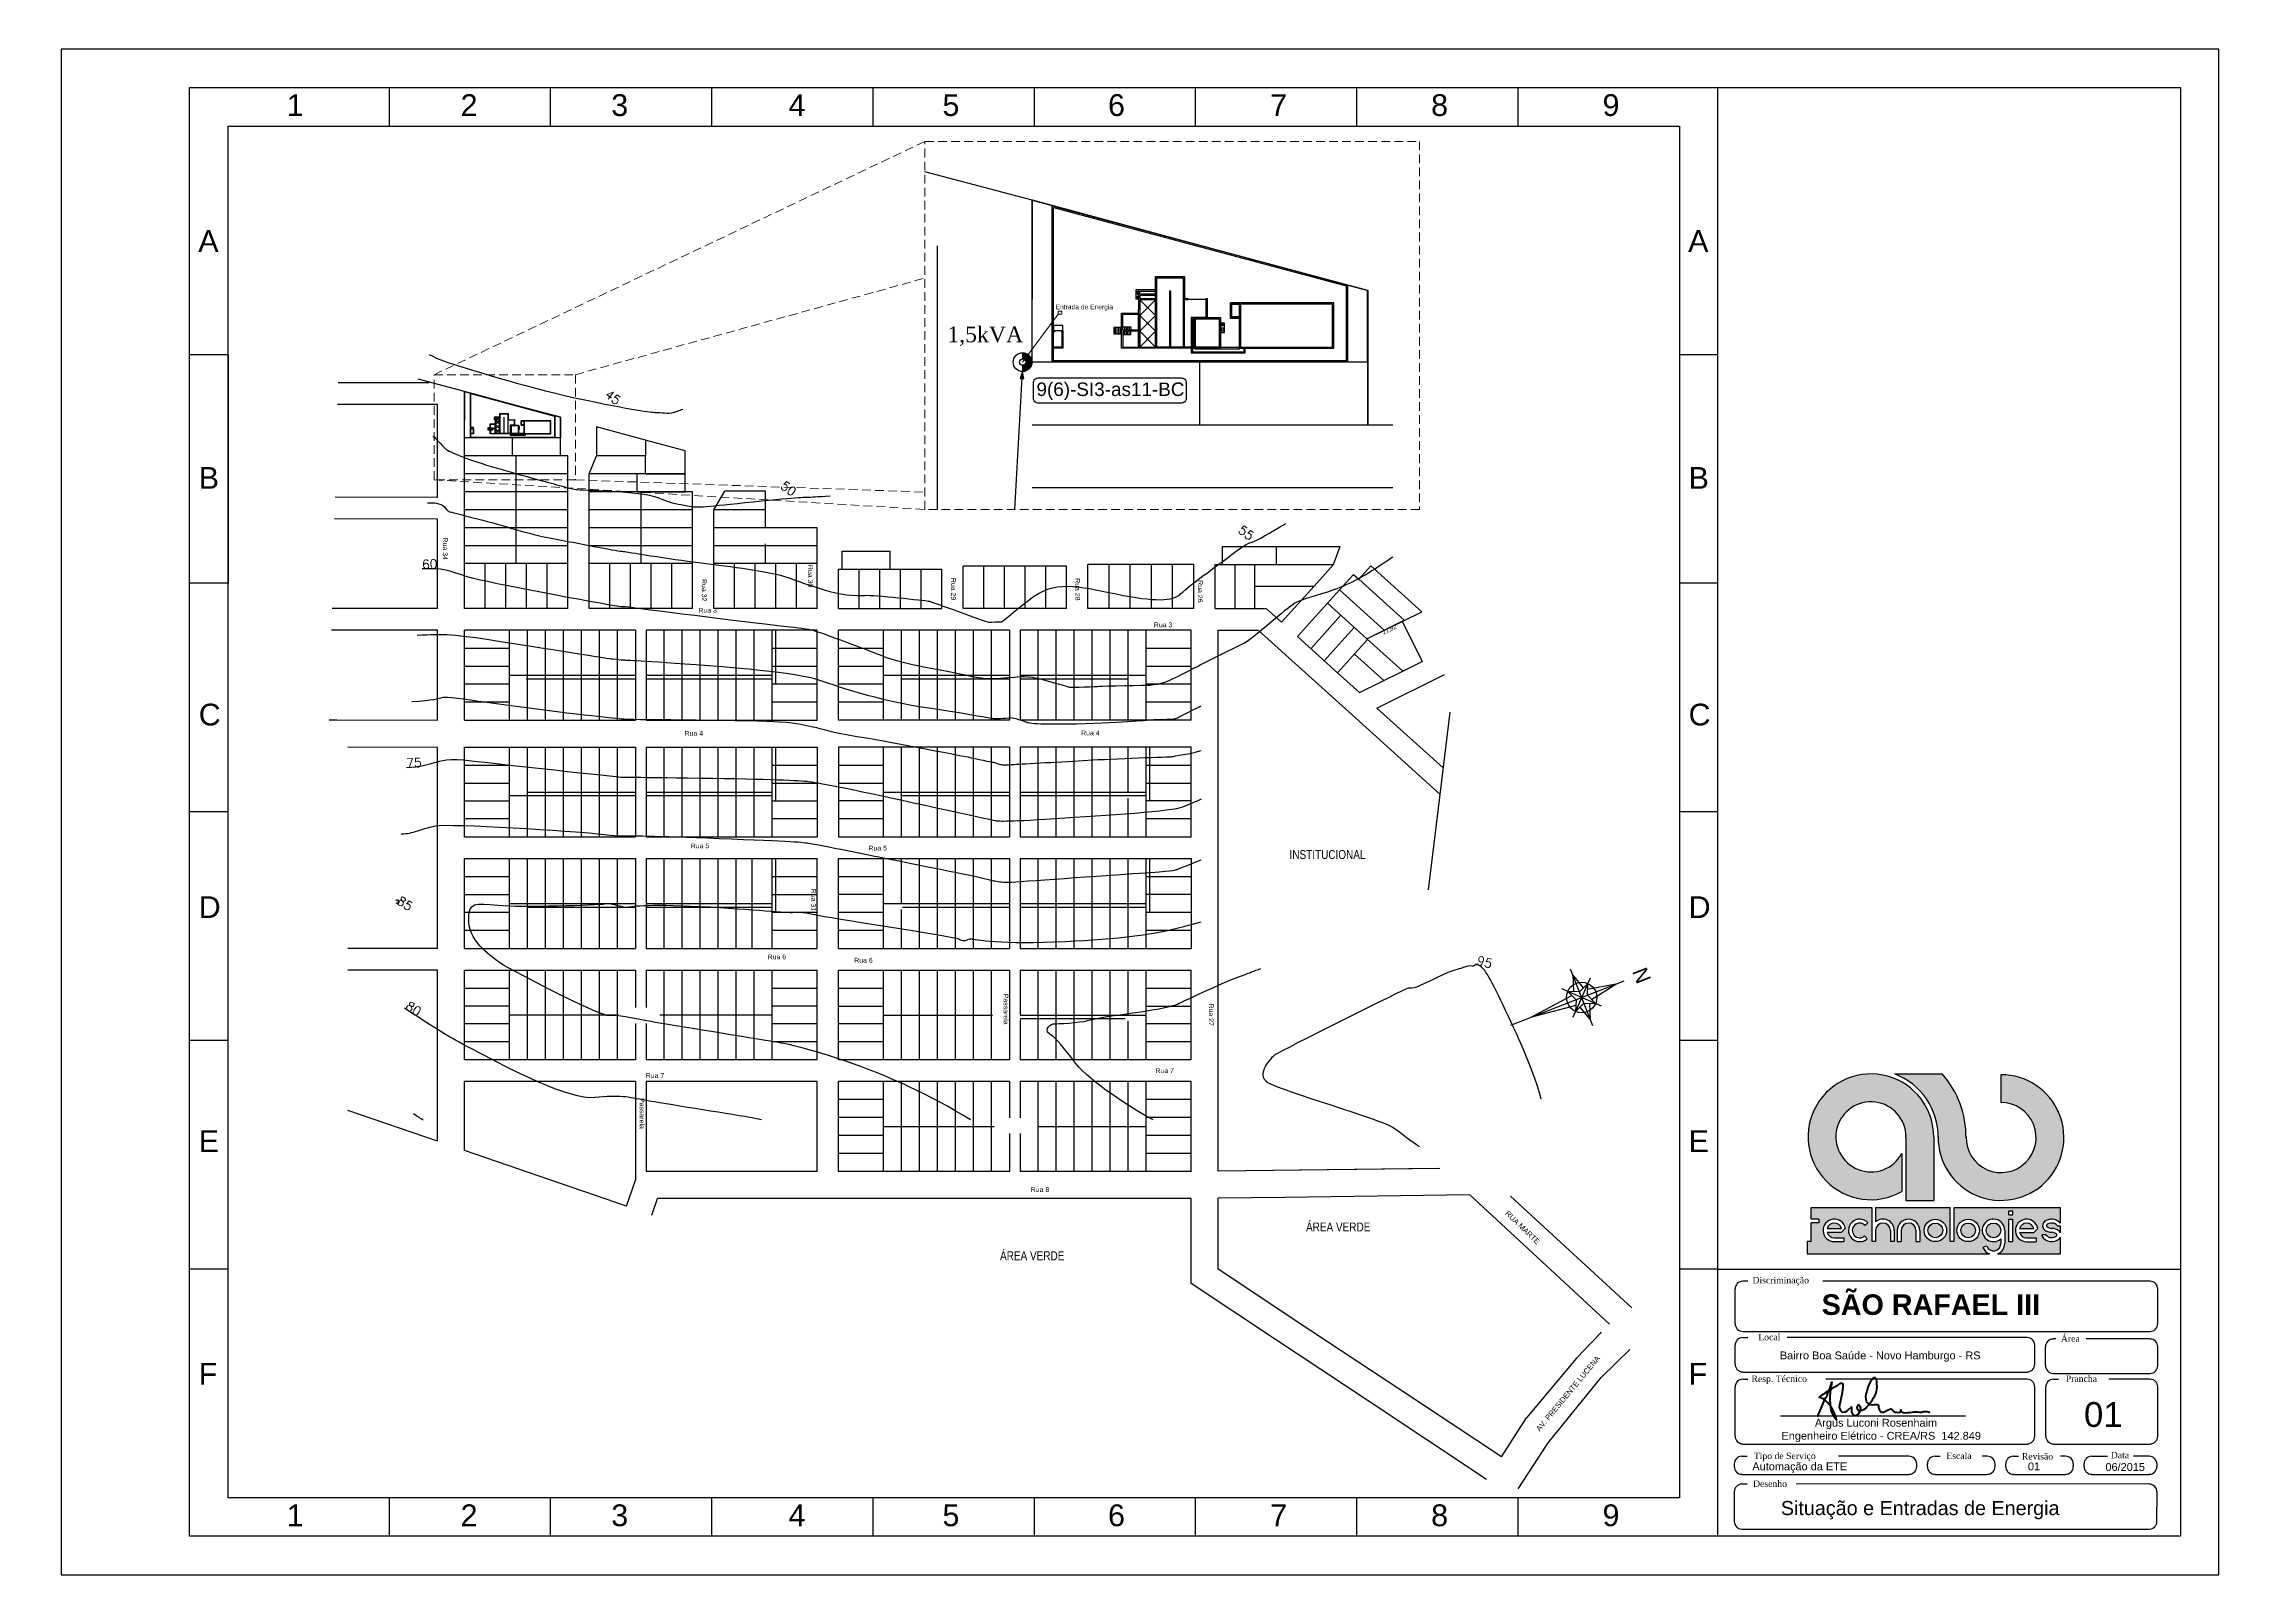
# Paper-space layout 'Layout2' of a CAD drawing. Header units: millimetres. Extents: x 2 to 828, y 1 to 580.
# The model-space entities are those that its viewports show. They can reach past a viewport. Long polylines and large blocks are cut down to what shows.
import ezdxf
from ezdxf.enums import TextEntityAlignment as Align

# ---------------------------------------------------------------- set-up
doc = ezdxf.new("R2010")
doc.units = ezdxf.units.MM
doc.linetypes.add('HIDDEN2', pattern=[4.7625, 3.175, -1.5875])
doc.linetypes.add('TraçoPonto', pattern=[1, 0.3, -0.2, 0, -0.2, 0.3])
for name, color, linetype in [('bt', 7, 'Continuous'), ('Curvas_Mestras', 32, 'Continuous'), ('ETE', 7, 'Continuous'), ('Layer1', 7, 'Continuous'), ('Loteamento', 7, 'Continuous'), ('postes', 7, 'Continuous'), ('Prancha', 7, 'Continuous'), ('RUAS', 7, 'Continuous'), ('selo', 7, 'Continuous'), ('TEXTO', 7, 'Continuous')]:
    doc.layers.add(name, color=color, linetype=linetype)
doc.layers.add('Entrada', color=6, linetype='HIDDEN2', lineweight=9)
doc.layers.add('zoom', color=4, linetype='HIDDEN2', lineweight=9)
doc.layers.get('0').off()
doc.styles.add('10mm', font='romans.shx', dxfattribs={"height": 5})
doc.styles.add('DCADTXTSTYLE1', font='HLV11-BR')
doc.styles.add('DCADTXTSTYLE2', font='ROMAN')
doc.styles.add('DCADTXTSTYLE4', font='BLOCK')
doc.styles.add('Notes', font='Arial.ttf', dxfattribs={"height": 3})
doc.styles.get("Standard").update_dxf_attribs({"font": 'Arial.ttf'})
doc.styles.add('style2', font='Arial.ttf')

psp = doc.layouts.new('Layout2')

msp = doc.modelspace()

# ---------------------------------------------------------------- texts
at = {"layer": 'bt', "ltscale": 0.7, "insert": (444.97, 585.96), "char_height": 6.125, "attachment_point": 1}
msp.add_mtext_dynamic_manual_height_columns('{\\fCentury Schoolbook|b0|i0|c0|p18;1,5kVA}', width=6.2811, gutter_width=12.5, heights=[0], dxfattribs=at)
at = {"layer": 'Curvas_Mestras', "style": '10mm'}
for s, rotation, p in [('45', 323.42273, (311.38, 558.81, -31.5)), ('50', 323.42273, (379.73, 523.26)), ('55', 323.42273, (557.88, 506.04)), ('60', 2.97849, (240.59, 491.58)), ('75', 2.97849, (234.45, 414.21)), ('85', 326.93268, (230.38, 361.5)), ('95', 344.18885, (650.79, 337.68)), ('80', 326.93268, (233.7, 320.56))]:
    msp.add_text(s, height=3.5, rotation=rotation, dxfattribs=at).set_placement(p)
at = {"layer": 'Entrada'}
msp.add_text('Entrada de Energia', height=1.8591, dxfattribs=at).set_placement((487.15, 592.65))
at = {"layer": 'Loteamento', "color": 7, "linetype": 'Continuous', "ltscale": 0.305, "style": 'DCADTXTSTYLE2', "width": 1.1}
for s, p in [('Rua 34', (250.45, 495.11)), ('Rua 32', (351.27, 478.96)), ('Rua 30', (392.59, 484.45)), ('Rua 29', (448.32, 479.4)), ('Rua 28', (496.64, 479.27)), ('Rua 26', (544.39, 478.5)), ('Rua 31', (393.83, 358.38)), ('Rua 27', (548.66, 313.68))]:
    msp.add_text(s, height=1.837, rotation=270.00003, dxfattribs=at).set_placement(p, align=Align.TOP_RIGHT)
at = {"layer": 'Loteamento', "color": 7, "linetype": 'TraçoPonto', "ltscale": 6, "style": 'DCADTXTSTYLE2', "width": 1.1}
for s, p in [('Rua 3', (348.09, 474.01)), ('Rua 3', (525.38, 468.36)), ('Rua 4', (342.71, 426.12)), ('Rua 4', (497.06, 426.27)), ('Rua 5', (345.11, 382.31)), ('Rua 5', (414.29, 381.44)), ('Rua 6', (375.05, 339.09)), ('Rua 6', (408.73, 337.81)), ('Rua 7', (327.58, 292.91)), ('Rua 7', (525.99, 294.8)), ('Rua 8', (477.46, 248.54))]:
    msp.add_text(s, height=1.837, rotation=0.00003, dxfattribs=at).set_placement(p, align=Align.BOTTOM_LEFT)
at = {"layer": 'Loteamento', "color": 7, "linetype": 'Continuous', "style": 'DCADTXTSTYLE2', "width": 1.1}
e = msp.add_text('21,92', height=1.575, rotation=26.02095, dxfattribs=at)
e.set_placement((615.05, 465.57), align=Align.BOTTOM_LEFT)
e.dxf.unprotected_set("ltscale", 0)
at = {"layer": 'Loteamento', "color": 7, "linetype": 'Continuous', "ltscale": 0.295072, "style": 'DCADTXTSTYLE4'}
msp.add_text('N', height=5.92, rotation=291.27222, dxfattribs=at).set_placement((709.86, 334.28, 4.52), align=Align.BOTTOM_LEFT)
at = {"layer": 'Loteamento', "color": 7, "linetype": 'Continuous', "style": 'DCADTXTSTYLE2', "width": 1.1}
for p in [(468.74, 314.19), (327.09, 273.61)]:
    e = msp.add_text('Passarela', height=1.837, rotation=270.00003, dxfattribs=at)
    e.set_placement(p, align=Align.TOP_RIGHT)
    e.dxf.unprotected_set("ltscale", 0)
at = {"layer": 'Loteamento', "ltscale": 2, "style": 'style2'}
for s, rotation, p in [('RUA MARTE', 316.19582, (661.97, 240.45)), ('AV. PRESIDENTE LUCENA', 50.30618, (675.58, 155.69))]:
    msp.add_text(s, height=2.1, rotation=rotation, dxfattribs=at).set_placement(p)
at = {"layer": 'Prancha', "style": 'Notes'}
for s, p in [('1', (187.8, 667.93)), ('2', (255.51, 667.93)), ('3', (314.16, 667.93)), ('4', (383.17, 667.93)), ('5', (443.11, 667.93)), ('6', (507.55, 667.93)), ('7', (570.69, 667.93)), ('8', (633.34, 667.93)), ('9', (700.07, 667.93)), ('A', (153.39, 615.03)), ('A', (733.39, 615.03)), ('B', (153.57, 522.79)), ('B', (733.57, 522.79)), ('C', (153.57, 430.66)), ('C', (733.57, 430.66)), ('D', (153.57, 355.71)), ('D', (733.57, 355.71)), ('E', (153.57, 264.61)), ('E', (733.57, 264.61)), ('F', (153.57, 174.01)), ('F', (733.57, 174.01)), ('1', (187.8, 118.93)), ('2', (255.51, 118.93)), ('3', (314.16, 118.93)), ('4', (383.17, 118.93)), ('5', (443.11, 118.93)), ('6', (507.55, 118.93)), ('7', (570.69, 118.93)), ('8', (633.34, 118.93)), ('9', (700.07, 118.93))]:
    msp.add_text(s, height=8.48, dxfattribs=at).set_placement(p)
at = {"layer": 'RUAS', "color": 7, "linetype": 'TraçoPonto', "ltscale": 6, "style": 'DCADTXTSTYLE1', "width": 0.83}
for s, p in [('INSTITUCIONAL', (578.22, 377.61)), ('ÁREA VERDE', (584.63, 232.61)), ('ÁREA VERDE', (465.51, 221.43))]:
    msp.add_text(s, height=3.5, rotation=0.00003, dxfattribs=at).set_placement(p, align=Align.BOTTOM_LEFT)
at = {"layer": 'selo', "color": 0, "attachment_point": 1}
for s, insert, char_height, width in [('\\FTIMES.TTF;Discriminação', (758.42, 215.97), 2.5, 101.64), ('\\FTIMES.TTF;Local', (760.69, 193.8), 2.5, 81.312), ('\\FTIMES.TTF;Área', (878.5, 193.24), 2.5, 81.312), ('\\FTIMES.TTF;Resp. Técnico', (758.04, 177.58), 2.5, 101.64), ('\\FTIMES.TTF;Prancha', (880.4, 177.58), 2.5, 101.64), ('01', (887.5, 167.25), 9.667, 225.5527), ('\\FTIMES.TTF;Tipo de Serviço', (758.94, 147.56), 2.5, 101.64), ('\\FTIMES.TTF;Escala', (833.89, 147.56), 2.5, 40.656), ('{\\Ftimes.ttf|c0;Revisão}', (863.3, 147.37), 2.5, 101.64), ('\\FTIMES.TTF;Data', (897.92, 147.87), 2.5, 40.656), ('Automação da ETE', (758.38, 143.74), 3.0492, 71.148), ('{\\Ftimes.ttf|c0;Desenho}', (758.66, 136.72), 2.5, 101.64), ('01', (865.66, 143.74), 3.049, 71.148), ('06/2015', (895.83, 143.51), 3.049, 71.148), ('Situação e Entradas de Energia', (769.48, 128.75), 5.5, 331.5847)]:
    msp.add_mtext(s, dxfattribs=dict(at, insert=insert, char_height=char_height, width=width))
for s, insert, char_height in [('{\\fArial|b1|i0|c0|p34;SÃO RAFAEL III}', (785.37, 209.19), 8), ('Bairro Boa Saúde - Novo Hamburgo - RS', (769.1, 186.95), 3.0492), ('           Argus Luconi Rosenhaim\\PEngenheiro Elétrico - CREA/RS  142.849', (769.72, 160.73), 3.0492)]:
    msp.add_mtext(s, dxfattribs=dict(at, insert=insert, char_height=char_height))
at = {"layer": 'TEXTO'}
msp.add_text('9(6)-SI3-as11-BC', height=5.2627, dxfattribs=at).set_placement((479.7, 558.91))

# ---------------------------------------------------------------- blocks, each defined once
blk = doc.blocks.new('poste conico projetado')
blk.add_hatch(color=256).paths.add_polyline_path([(0, -0.5), (0, -1.5, 0.414214), (1.5, 0, 0.414214), (0, 1.5), (0, 0.5, -0.414214), (0.5, 0, -0.414214)])
for p, q in [((0, 1.5), (0, 0.5)), ((0, -0.5), (0, -1.5))]:
    blk.add_line(p, q)
for radius in [1.5, 0.5]:
    blk.add_circle((0, 0), radius)

# ---------------------------------------------------------------- hatches: boundary and pattern name
at = {"layer": 'bt', "ltscale": 0.7}
h = msp.add_hatch(color=256, dxfattribs=at)
h.dxf.hatch_style = 1
h.paths.add_polyline_path([(474.73, 565.62), (474.31, 568.43), (473.41, 565.68)])
at = {"layer": 'selo'}
h = msp.add_hatch(color=0, dxfattribs=at)
h.dxf.hatch_style = 1
h.paths.add_polyline_path([(832.33, 294.98), (813.8, 294.98, -0.314958), (830.72, 270.21, 2.411144), (855.21, 294.7), (855.21, 283.86, -2.45129), (841.58, 270.52, 0.182443)])
h.paths.add_polyline_path([(835.35, 243.04), (806.37, 243.04), (806.37, 237.41, -0.642986), (813.63, 234.09), (813.63, 229.71), (812.12, 229.71), (812.12, 234.09, 1), (806.37, 234.09), (806.37, 229.71), (804.86, 229.71), (804.86, 243.04), (781.24, 243.04), (781.24, 238.48), (784.26, 238.48), (784.26, 236.97), (781.23, 236.97), (781.23, 229.71), (779.69, 229.71), (779.69, 224.92), (850.67, 224.92, -0.214084), (848.15, 227.48), (849.6, 227.91, 0.821242), (855.14, 229.01), (855.14, 230.78, -4.60202), (856.65, 234.09), (856.65, 229.01, -0.309238), (853.85, 224.92), (878.25, 224.92), (878.25, 231.45, -0.100697), (877.78, 230.83, -0.45988), (871.2, 231.81), (871.2, 232.32), (872.69, 232.32, 0.427074), (876.81, 232, 0.410877), (876.82, 232.63, 0.186203), (874.92, 233.36, -0.181325), (872.05, 234.44, -0.458616), (872.04, 237.41, -0.41774), (878.25, 236.93), (878.25, 243.04), (836.89, 243.04), (836.89, 229.71), (835.35, 229.71)])
h.paths.add_polyline_path([(834.02, 234.09, -1), (825.25, 234.09, -1)], flags=16)
h.paths.add_polyline_path([(832.51, 234.09, -1), (826.76, 234.09, -1)], flags=0)
h.paths.add_polyline_path([(846.79, 234.09, -1), (838.03, 234.09, -1)], flags=16)
h.paths.add_polyline_path([(845.28, 234.09, -1), (839.54, 234.09, -1)], flags=0)
h.paths.add_polyline_path([(823.59, 234.09), (823.59, 229.71), (822.08, 229.71), (822.08, 234.09, 1), (816.33, 234.09), (816.33, 229.71), (814.82, 229.71), (814.82, 234.09, -1)], flags=16)
h.paths.add_polyline_path([(858.22, 241.69), (859.76, 241.69), (859.76, 240.17), (858.22, 240.17)], flags=16)
h.paths.add_polyline_path([(858.22, 238.48), (859.76, 238.48), (859.76, 229.67), (858.22, 229.67)], flags=16)
h.paths.add_polyline_path([(869.47, 234.88), (867.94, 233.3), (862.39, 233.3, 0.338023), (865.17, 231.18), (868.91, 231.18), (868.91, 229.67), (865.17, 229.67, -2.123663)], flags=16)
h.paths.add_polyline_path([(862.38, 234.78, -0.767778), (867.94, 234.81)], flags=0)
h.paths.add_polyline_path([(803.38, 237.05), (802.27, 236.02, 2.414214), (802.1, 231.96), (803.12, 230.85, -2.414214)], flags=16)
h.paths.add_polyline_path([(794.59, 234.92), (793.05, 233.34), (787.51, 233.34, 0.338023), (790.28, 231.22), (794.03, 231.22), (794.03, 229.71), (790.28, 229.71, -2.123663)], flags=16)
h.paths.add_polyline_path([(793.05, 234.85), (787.5, 234.82, -0.767778)], flags=0)
h.paths.add_polyline_path([(826.76, 234.09, 1), (832.51, 234.09, 1)], flags=0)
h.paths.add_polyline_path([(845.28, 234.09, 1), (839.54, 234.09, 1)], flags=0)
h.paths.add_polyline_path([(849.39, 234.09, 1), (855.14, 234.09, 1)], flags=17)
h.paths.add_polyline_path([(867.94, 234.81, 0.767778), (862.38, 234.78)], flags=0)
h.paths.add_polyline_path([(874.9, 234.87, -0.181325), (877.77, 233.8, -0.101013), (878.25, 233.18), (878.25, 235.92), (877.13, 235.92, 0.427074), (873.01, 236.24, 0.410877), (873, 235.61, 0.186203)], flags=17)
h.paths.add_polyline_path([(793.05, 234.85, 0.767778), (787.5, 234.82)], flags=0)
h = msp.add_hatch(color=0, dxfattribs=at)
h.dxf.hatch_style = 1
h.paths.add_polyline_path([(816.57, 249.21), (816.57, 264.06, -8.182778), (818.19, 270.43), (818.19, 245.77), (829, 245.77), (829, 270.37, 3.718524)])
h = msp.add_hatch(color=0, dxfattribs=at)
h.dxf.hatch_style = 1
h.paths.add_polyline_path([(787.5, 234.82), (793.05, 234.85, 0.767778)])
h.paths.add_polyline_path([(826.76, 234.09, 1), (832.51, 234.09, 1)])
h.paths.add_polyline_path([(839.54, 234.09, 1), (845.28, 234.09, 1)])
h.paths.add_polyline_path([(862.38, 234.78), (867.94, 234.81, 0.767778)])

# ---------------------------------------------------------------- linework, layer by layer
at = {"layer": 'bt', "ltscale": 0.7}
msp.add_line((471.33, 514.78), (474.31, 568.43), dxfattribs=at)
at = {"layer": 'Curvas_Mestras'}
for points, knots in [([(243.3, 575.08, 31.5), (247.12, 573.21, 31.5), (248.82, 572.38, 31.5), (260.65, 568.89, 31.5), (283.18, 561.64, 31.5), (325.79, 552.87, 31.5), (329.79, 552.54, 31.5), (334.58, 552.53, 31.5), (336.79, 551.6, 31.5), (340.74, 553.34, 31.5), (341.4, 553.61, 31.5), (341.98, 553.83, 31.5)], [0, 0, 0, 0, 1, 1, 2, 2, 3, 3, 4, 4, 4.259237, 4.259237, 4.259237, 4.259237]), ([(244.68, 543.15, 35), (245.01, 543.17, 35), (245.16, 543.08, 35), (245.27, 542.92, 35), (248.23, 539.66, 35), (250.97, 537.15, 35), (259.3, 533.86, 35), (279.32, 528, 35), (287.86, 525.83, 35), (297.9, 522.96, 35), (298.67, 522.81, 35), (301.98, 522.21, 35), (325.59, 522.15, 35), (338.94, 516.55, 35), (340.03, 517.03, 35), (347.57, 515.23, 35), (351.2, 515.87, 35), (387.69, 519.61, 35), (390.44, 519.62, 35), (391.63, 519.54, 35), (394.2, 519.73, 35), (399.43, 520.08, 35)], [0, 0, 0, 0, 1, 1, 2, 2, 3, 3, 4, 4, 5, 5, 6, 6, 7, 7, 8, 8, 9, 9, 9.704219, 9.704219, 9.704219, 9.704219]), ([(242.64, 517.36, 38.5), (246.92, 517.59, 38.5), (248.85, 516.46, 38.5), (250.25, 514.37, 38.5), (250.52, 514.07, 38.5), (251.77, 513.7, 38.5), (254.41, 513.03, 38.5), (270.86, 508.89, 38.5), (283.12, 504.9, 38.5), (297.06, 502.42, 38.5), (303.99, 501, 38.5), (317, 498.58, 38.5), (317.72, 498.57, 38.5), (321.2, 498.07, 38.5), (340.53, 494.98, 38.5), (359.65, 492.61, 38.5), (376.2, 490.74, 38.5), (389.79, 485.71, 38.5), (391.4, 485.34, 38.5), (402.77, 481.52, 38.5), (409.39, 481, 38.5), (416.26, 481.61, 38.5), (436.16, 479.29, 38.5), (438.93, 478.93, 38.5), (459.89, 471.06, 38.5), (462.28, 470.75, 38.5), (465.09, 471.15, 38.5), (466.45, 470.84, 38.5), (466.5, 471.42, 38.5), (486.91, 487.58, 38.5), (495.43, 484.93, 38.5), (526, 478.78, 38.5), (532.81, 478.94, 38.5), (539.11, 485.02, 38.5), (548.3, 491.67, 38.5), (556.44, 497.68, 38.5), (560.48, 501.2, 38.5), (566.19, 502.67, 38.5), (569.53, 505.36, 38.5), (576.94, 509.34, 38.5)], [0, 0, 0, 0, 1, 1, 2, 2, 3, 3, 4, 4, 5, 5, 6, 6, 7, 7, 8, 8, 9, 9, 10, 10, 11, 11, 12, 12, 13, 13, 14, 14, 15, 15, 16, 16, 17, 17, 18, 18, 18.82942, 18.82942, 18.82942, 18.82942]), ([(618.4, 496.21, 42), (617.66, 495.7, 42), (616.89, 495.18, 42), (607.8, 488.97, 42), (601.86, 485.72, 42), (588.85, 481.1, 42), (583.32, 480.07, 42), (577.24, 476.44, 42), (563.28, 463.93, 42), (560.14, 462.48, 42), (558.74, 461.79, 42), (543.79, 454.34, 42)], [4.904948, 4.904948, 4.904948, 4.904948, 5, 5, 6, 6, 7, 7, 8, 8, 8.233773, 8.233773, 8.233773, 8.233773]), ([(543.79, 454.34, 42), (540.88, 452.87, 42), (538.43, 451.63, 42), (533.73, 449.17, 42), (531.24, 447.78, 42), (525.69, 446.36, 42), (524.8, 446.32, 42), (523.03, 446.17, 42), (505.03, 445.9, 42), (503.53, 445.66, 42), (493.14, 445.32, 42), (492.1, 445.58, 42), (491.96, 445.75, 42), (476.73, 449.88, 42), (476.51, 449.84, 42), (460.27, 448.48, 42), (459.38, 448.6, 42), (443.41, 452.08, 42), (427.97, 454.43, 42), (412.8, 460.4, 42), (401.51, 464.58, 42), (396.11, 466.57, 42), (394.24, 467.28, 42), (387.68, 468.63, 42), (383.13, 468.92, 42), (377.02, 469.64, 42), (326.01, 475.95, 42), (321.19, 476.72, 42), (320.32, 476.84, 42), (316.99, 476.88, 42), (313.73, 477.49, 42), (311.99, 477.84, 42), (265.73, 486.08, 42), (250.5, 491.03, 42), (248.83, 492, 42), (240.59, 491.58, 42)], [8.68871, 8.68871, 8.68871, 8.68871, 9, 9, 10, 10, 11, 11, 12, 12, 13, 13, 14, 14, 15, 15, 16, 16, 17, 17, 18, 18, 19, 19, 20, 20, 21, 21, 22, 22, 23, 23, 24, 24, 25, 25, 25, 25]), ([(238.54, 465.79, 45.5), (249.9, 466.38, 45.5), (250.51, 466.63, 45.5), (298.34, 459.13, 45.5), (312.61, 456.82, 45.5), (316.98, 456.31, 45.5), (317.32, 456.3, 45.5), (321.19, 456, 45.5), (327.18, 455.96, 45.5), (387.69, 451.19, 45.5), (393.59, 448.7, 45.5), (396.1, 448.2, 45.5), (414.01, 441.16, 45.5), (455.89, 434.77, 45.5), (461.13, 433.63, 45.5), (464.35, 433.2, 45.5), (469.38, 433.62, 45.5), (470.2, 433.78, 45.5), (475.27, 432.4, 45.5), (475.79, 431.76, 45.5), (479.6, 430.82, 45.5), (517.81, 432.07, 45.5), (523.34, 432.95, 45.5), (530.15, 433.05, 45.5), (533.03, 433.1, 45.5), (534.02, 433.36, 45.5), (534.43, 433.58, 45.5), (535.19, 433.98, 45.5), (538.82, 435.8, 45.5), (543.79, 438.29, 45.5)], [0, 0, 0, 0, 1, 1, 2, 2, 3, 3, 4, 4, 5, 5, 6, 6, 7, 7, 8, 8, 9, 9, 10, 10, 11, 11, 12, 12, 13, 13, 13.317571, 13.317571, 13.317571, 13.317571]), ([(236.5, 440, 49), (245.03, 440.44, 49), (246.76, 441.15, 49), (250.5, 442.19, 49), (276.77, 437.96, 49), (316.99, 433.25, 49), (320.1, 433.13, 49), (321.18, 433.04, 49), (371.26, 432.78, 49), (387.69, 431.48, 49), (389.29, 430.81, 49), (396.09, 429.43, 49), (400.04, 427.88, 49), (419.52, 424.91, 49), (449.69, 419.08, 49), (456.23, 417.73, 49), (462.43, 416.29, 49), (462.71, 416.58, 49), (464.65, 415.74, 49), (466.77, 415.23, 49), (467.68, 415.29, 49), (474.43, 415.74, 49), (490.33, 416.52, 49), (509.04, 417.72, 49), (532.1, 418.48, 49), (532.69, 418.57, 49), (532.75, 418.58, 49), (537.36, 419.45, 49), (539.89, 419.61, 49), (543.79, 420.96, 49)], [0, 0, 0, 0, 1, 1, 2, 2, 3, 3, 4, 4, 5, 5, 6, 6, 7, 7, 8, 8, 9, 9, 10, 10, 11, 11, 12, 12, 13, 13, 13.866804, 13.866804, 13.866804, 13.866804]), ([(543.79, 401.91, 52.5), (541.94, 401.09, 52.5), (540.64, 400.53, 52.5), (540.23, 400.42, 52.5), (540.23, 400.41, 52.5), (532.94, 397.26, 52.5), (507.3, 395.56, 52.5), (466.36, 392.99, 52.5), (465.04, 393.31, 52.5), (462.18, 393.8, 52.5), (422.43, 402.61, 52.5), (396.1, 407.97, 52.5), (394.31, 408.28, 52.5), (387.68, 409.19, 52.5), (376.15, 409.66, 52.5), (321.21, 410.43, 52.5), (320.56, 410.39, 52.5), (317, 410.4, 52.5), (269.04, 415.73, 52.5), (250.49, 417.85, 52.5), (248.14, 416.89, 52.5), (241.31, 414.98, 52.5), (240.15, 414.51, 52.5), (234.45, 414.21, 52.5)], [8.721894, 8.721894, 8.721894, 8.721894, 9, 9, 10, 10, 11, 11, 12, 12, 13, 13, 14, 14, 15, 15, 16, 16, 17, 17, 18, 18, 19, 19, 19, 19]), ([(232.4, 388.42, 56), (235.28, 388.57, 56), (235.86, 388.81, 56), (239.31, 389.77, 56), (240.97, 390.46, 56), (250.48, 392.67, 56), (300.42, 389.45, 56), (316.98, 387.61, 56), (317.81, 387.6, 56), (321.22, 387.79, 56), (334.28, 387.61, 56), (387.69, 385.41, 56), (388.78, 385.26, 56), (396.09, 383.97, 56), (409.81, 381.18, 56), (426.76, 377.83, 56), (445.76, 373.98, 56), (460.68, 370.95, 56), (461.78, 370.41, 56), (465.29, 369.81, 56), (466.74, 369.53, 56), (471.84, 369.8, 56), (506.88, 372.31, 56), (532.82, 373.99, 56), (533.29, 374.21, 56), (534.41, 374.61, 56), (538.15, 376.09, 56), (543.79, 378.34, 56)], [0, 0, 0, 0, 1, 1, 2, 2, 3, 3, 4, 4, 5, 5, 6, 6, 7, 7, 8, 8, 9, 9, 10, 10, 11, 11, 12, 12, 12.247815, 12.247815, 12.247815, 12.247815]), ([(230.36, 362.64, 59.5), (230.41, 362.64, 59.5), (230.42, 362.64, 59.5), (230.47, 362.66, 59.5), (230.5, 362.67, 59.5), (230.95, 362.78, 59.5), (231.67, 362.88, 59.5), (231.45, 360.8, 59.5), (230.38, 361.5, 59.5)], [0, 0, 0, 0, 1, 1, 2, 2, 3, 4, 4, 4, 4]), ([(454, 277.07, 59.5), (422.26, 297.05, 59.5), (387.92, 305.77, 59.5), (367.31, 309.22, 59.5), (338.24, 313.81, 59.5), (320.92, 316.95, 59.5), (317.2, 318.08, 59.5), (309.76, 317.23, 59.5), (271.55, 337.33, 59.5), (268.68, 340.08, 59.5), (259.08, 345.94, 59.5), (258.36, 362.54, 59.5), (261.32, 361.41, 59.5), (278.78, 359.87, 59.5), (309.18, 360.76, 59.5), (314.1, 361.69, 59.5), (319.69, 359.63, 59.5), (321.2, 360.15, 59.5), (327.43, 361.28, 59.5), (370.19, 359.11, 59.5), (382.79, 357.57, 59.5), (387.7, 358.34, 59.5), (392.48, 357.26, 59.5), (396.09, 356.36, 59.5), (448.96, 348.2, 59.5), (449.86, 347.03, 59.5), (452.09, 346.72, 59.5), (453.46, 347.62, 59.5), (454.08, 347.63, 59.5), (454.89, 347.48, 59.5), (466.29, 345.26, 59.5), (510.79, 347.66, 59.5), (525.65, 348.66, 59.5), (543.79, 354.26, 59.5)], [4.301706, 4.301706, 4.301706, 4.301706, 5, 5, 6, 6, 7, 7, 8, 8, 9, 9, 10, 10, 11, 11, 12, 12, 13, 13, 14, 14, 15, 15, 16, 16, 17, 17, 18, 18, 19, 19, 19.797977, 19.797977, 19.797977, 19.797977]), ([(525.1, 277.07, 63), (516.39, 281.98, 63), (500.58, 291.89, 63), (487.64, 308.69, 63), (487.26, 308.79, 63), (482.2, 312.41, 63), (485.69, 314.64, 63), (487.46, 314.44, 63), (496.72, 314.97, 63), (502.46, 316.53, 63), (505.48, 317.13, 63), (528.85, 320.38, 63), (533.16, 321.64, 63), (535.27, 322.39, 63), (551.49, 330.49, 63), (562.23, 334.22, 63), (564.36, 335.03, 63), (567.05, 336.09, 63)], [13.254793, 13.254793, 13.254793, 13.254793, 14, 14, 15, 15, 16, 16, 17, 17, 18, 18, 19, 19, 20, 20, 20.140731, 20.140731, 20.140731, 20.140731]), ([(676.21, 285.22, 66.5), (672.67, 298.2, 66.5), (656.18, 332.89, 66.5), (653.7, 336.86, 66.5), (650.79, 337.68, 66.5), (650.55, 337.47, 66.5), (649.89, 337, 66.5), (649.68, 336.96, 66.5), (647.92, 337.24, 66.5), (645.49, 336.21, 66.5), (644.78, 336.04, 66.5), (638.06, 334.09, 66.5), (628.06, 328.51, 66.5), (625.39, 328.44, 66.5), (624.79, 328.32, 66.5), (623.91, 328.48, 66.5), (574.33, 303.69, 66.5), (570.97, 301.32, 66.5), (564.75, 294.81, 66.5), (574.73, 288.57, 66.5), (613.98, 277.28, 66.5), (621.6, 272.11, 66.5), (625.69, 268.62, 66.5), (628.78, 266.75, 66.5)], [12.150451, 12.150451, 12.150451, 12.150451, 13, 14, 14, 14, 15, 15, 16, 16, 17, 17, 18, 18, 19, 19, 20, 20, 21, 21, 22, 22, 22.649284, 22.649284, 22.649284, 22.649284]), ([(372.7, 277.07, 56), (370.74, 277.54, 56), (369.18, 277.86, 56), (358.26, 279.69, 56), (334.62, 283.42, 56), (320.53, 285.97, 56), (317.51, 286.89, 56), (298, 284.67, 56), (250.45, 309.68, 56), (250.02, 309.94, 56), (233.7, 320.56, 56)], [4.8928, 4.8928, 4.8928, 4.8928, 5, 5, 6, 6, 7, 7, 8, 9, 9, 9, 9])]:
    msp.add_open_spline(points, degree=3, knots=knots, dxfattribs=at)
msp.add_open_spline([(237.02, 279.62, 52.5), (238.47, 278.68, 52.5), (239.77, 277.84, 52.5), (240.95, 277.07, 52.5)], degree=3, dxfattribs=at)
at = {"layer": 'Entrada', "linetype": 'ByBlock'}
msp.add_line((488.17, 590.72), (474.31, 572.11), dxfattribs=at)
at = {"layer": 'Entrada'}
msp.add_lwpolyline([(488.17, 591.89), (489.52, 591.89), (489.52, 590.72), (488.17, 590.72)], close=True, dxfattribs=at)
at = {"layer": 'ETE'}
for p, q in [((485.84, 572.11), (485.84, 632.99)), ((485.84, 632.99), (600.79, 602.14)), ((486.33, 572.6), (486.33, 632.35)), ((486.33, 632.35), (600.3, 601.76)), ((518.35, 600.28), (518.35, 596.68)), ((519.45, 600.28), (518.35, 600.28)), ((518.84, 599.79), (518.84, 598.57)), ((518.84, 599.79), (519.45, 599.79)), ((518.84, 598.57), (519.45, 598.57)), ((518.84, 597.79), (519.45, 597.79)), ((518.84, 597.79), (518.84, 597.17)), ((519.14, 599.79), (519.14, 599.26)), ((523.45, 598.57), (522.96, 598.57)), ((600.3, 601.76), (600.3, 572.6)), ((600.79, 602.14), (600.79, 572.11)), ((512.83, 577.5), (512.83, 591.22)), ((512.83, 591.22), (519.45, 591.22)), ((513.32, 584.6), (513.32, 590.73)), ((513.32, 590.73), (519.45, 590.73)), ((519.45, 596.68), (518.35, 596.68)), ((518.84, 597.17), (519.45, 597.17)), ((519.45, 590.73), (519.45, 592.44)), ((519.45, 577.5), (519.45, 590.73)), ((519.45, 590.73), (519.45, 577.5)), ((519.94, 590.24), (526.06, 596.36)), ((526.06, 590.24), (519.94, 596.36)), ((519.94, 584.11), (526.06, 590.24)), ((526.06, 584.11), (519.94, 590.24)), ((537.33, 577.99), (537.33, 596.85)), ((538.56, 596.61), (545.81, 596.61)), ((541.01, 589.5), (539.91, 589.5)), ((539.91, 589.5), (539.91, 575.66)), ((541.01, 589.01), (540.4, 589.01)), ((540.4, 589.01), (540.4, 576.15)), ((545.81, 589.5), (541.01, 589.5)), ((541.01, 589.5), (541.01, 577.99)), ((541.5, 589.01), (546.4, 589.01)), ((541.5, 589.01), (541.5, 577.99)), ((545.81, 589.5), (545.81, 596.85)), ((545.81, 596.85), (546.3, 596.85)), ((546.3, 589.5), (546.3, 596.85)), ((558.65, 595.14), (555.22, 595.14)), ((555.22, 595.14), (555.22, 589.26)), ((555.22, 589.26), (555.22, 595.14)), ((555.22, 595.14), (558.65, 595.14)), ((555.22, 589.26), (558.65, 589.26)), ((558.65, 589.26), (555.22, 589.26)), ((555.71, 589.75), (555.71, 594.65)), ((555.71, 594.65), (558.65, 594.65)), ((558.65, 589.75), (555.71, 589.75)), ((486.33, 584.48), (490.01, 584.48)), ((486.33, 583.99), (486.95, 583.99)), ((489.27, 583.99), (489.52, 583.99)), ((489.52, 583.99), (489.52, 577.99)), ((490.01, 584.48), (490.01, 577.99)), ((510.38, 585.58), (509.77, 585.58)), ((509.77, 585.58), (509.77, 583.13)), ((509.77, 583.13), (512.83, 583.13)), ((511, 585.58), (510.38, 585.58)), ((510.38, 585.58), (510.38, 583.13)), ((511.61, 585.58), (511, 585.58)), ((511, 585.58), (511, 583.13)), ((512.22, 585.58), (511.61, 585.58)), ((511.61, 585.58), (511.61, 583.13)), ((512.83, 585.58), (512.22, 585.58)), ((512.22, 585.58), (512.22, 583.13)), ((513.32, 585.83), (513.94, 585.83)), ((519.45, 584.6), (513.32, 584.6)), ((513.32, 584.6), (514.55, 584.6)), ((519.45, 584.11), (513.32, 584.11)), ((513.32, 584.11), (513.32, 577.99)), ((513.32, 582.89), (513.94, 582.89)), ((513.94, 585.83), (513.94, 584.6)), ((513.94, 585.83), (514.55, 585.83)), ((513.94, 582.89), (513.94, 584.11)), ((513.94, 582.89), (514.55, 582.89)), ((514.55, 585.83), (514.55, 584.6)), ((514.55, 585.83), (515.16, 585.83)), ((514.55, 582.89), (514.55, 584.11)), ((514.55, 582.89), (515.16, 582.89)), ((515.16, 585.83), (515.16, 584.6)), ((515.16, 585.83), (515.77, 585.83)), ((515.16, 582.89), (515.16, 584.11)), ((515.16, 582.89), (515.77, 582.89)), ((515.77, 585.83), (515.77, 584.6)), ((515.77, 585.83), (516.39, 585.83)), ((515.77, 582.89), (515.77, 584.11)), ((515.77, 582.89), (516.39, 582.89)), ((516.39, 585.83), (516.39, 584.6)), ((516.39, 582.89), (516.39, 584.11)), ((526.06, 577.99), (519.94, 584.11)), ((519.94, 577.99), (526.06, 584.11)), ((541.5, 588.4), (541.5, 587.79)), ((600.79, 572.11), (485.84, 572.11)), ((490.01, 577.99), (486.33, 577.99)), ((490.01, 577.5), (486.33, 577.5)), ((600.3, 572.6), (486.33, 572.6)), ((490.01, 577.99), (490.01, 577.5)), ((519.45, 577.5), (512.83, 577.5)), ((513.32, 577.99), (519.45, 577.99)), ((546.89, 577.5), (519.45, 577.5)), ((541.01, 577.99), (537.33, 577.99)), ((539.91, 575.66), (560.98, 575.66)), ((540.4, 576.15), (560.49, 576.15)), ((546.4, 577.99), (541.5, 577.99)), ((560.49, 576.15), (560.49, 577.5)), ((560.98, 575.66), (560.98, 577.5)), ((259.32, 542.65), (259.32, 560.04)), ((259.32, 560.04), (292.16, 551.23)), ((259.46, 542.79), (259.46, 559.86)), ((259.46, 559.86), (292.02, 551.12)), ((266.33, 546.5), (266.15, 546.5)), ((266.15, 546.5), (266.15, 545.8)), ((266.5, 546.5), (266.33, 546.5)), ((266.33, 546.5), (266.33, 545.8)), ((266.68, 546.5), (266.5, 546.5)), ((266.5, 546.5), (266.5, 545.8)), ((266.85, 546.5), (266.68, 546.5)), ((266.68, 546.5), (266.68, 545.8)), ((267.03, 546.5), (266.85, 546.5)), ((266.85, 546.5), (266.85, 545.8)), ((267.03, 544.19), (267.03, 548.11)), ((267.03, 548.11), (268.92, 548.11)), ((267.17, 546.22), (267.17, 547.97)), ((267.17, 547.97), (268.92, 547.97)), ((267.17, 546.57), (267.34, 546.57)), ((268.92, 546.22), (267.17, 546.22)), ((267.17, 546.22), (267.52, 546.22)), ((267.34, 546.57), (267.34, 546.22)), ((267.34, 546.57), (267.52, 546.57)), ((267.52, 546.57), (267.52, 546.22)), ((267.52, 546.57), (267.69, 546.57)), ((267.69, 546.57), (267.69, 546.22)), ((267.69, 546.57), (267.87, 546.57)), ((267.87, 546.57), (267.87, 546.22)), ((267.87, 546.57), (268.04, 546.57)), ((268.04, 546.57), (268.04, 546.22)), ((268.6, 550.7), (268.6, 549.67)), ((268.92, 550.7), (268.6, 550.7)), ((268.92, 549.67), (268.6, 549.67)), ((268.74, 550.56), (268.74, 550.21)), ((268.74, 550.56), (268.92, 550.56)), ((268.74, 550.21), (268.92, 550.21)), ((268.74, 549.98), (268.92, 549.98)), ((268.74, 549.98), (268.74, 549.81)), ((268.74, 549.81), (268.92, 549.81)), ((268.83, 550.56), (268.83, 550.4)), ((268.92, 547.97), (268.92, 548.46)), ((268.92, 544.19), (268.92, 547.97)), ((268.92, 547.97), (268.92, 544.19)), ((269.06, 547.83), (270.81, 549.58)), ((270.81, 547.83), (269.06, 549.58)), ((269.06, 546.08), (270.81, 547.83)), ((270.81, 546.08), (269.06, 547.83)), ((270.06, 550.21), (269.92, 550.21)), ((274.03, 544.33), (274.03, 549.72)), ((274.38, 549.65), (276.45, 549.65)), ((275.08, 547.62), (274.76, 547.62)), ((274.76, 547.62), (274.76, 543.66)), ((275.08, 547.48), (274.9, 547.48)), ((274.9, 547.48), (274.9, 543.8)), ((276.45, 547.62), (275.08, 547.62)), ((275.08, 547.62), (275.08, 544.33)), ((275.22, 547.48), (276.62, 547.48)), ((275.22, 547.48), (275.22, 544.33)), ((275.22, 547.3), (275.22, 547.13)), ((276.45, 547.62), (276.45, 549.72)), ((276.45, 549.72), (276.59, 549.72)), ((276.59, 547.62), (276.59, 549.72)), ((280.12, 549.23), (279.14, 549.23)), ((279.14, 549.23), (279.14, 547.55)), ((279.14, 547.55), (279.14, 549.23)), ((279.14, 549.23), (280.12, 549.23)), ((279.14, 547.55), (280.12, 547.55)), ((280.12, 547.55), (279.14, 547.55)), ((279.28, 547.69), (279.28, 549.09)), ((279.28, 549.09), (280.12, 549.09)), ((280.12, 547.69), (279.28, 547.69)), ((292.02, 551.12), (292.02, 542.79)), ((292.16, 551.23), (292.16, 542.65)), ((292.16, 542.65), (259.32, 542.65)), ((259.46, 546.18), (260.51, 546.18)), ((259.46, 546.04), (259.63, 546.04)), ((260.51, 544.33), (259.46, 544.33)), ((260.51, 544.19), (259.46, 544.19)), ((292.02, 542.79), (259.46, 542.79)), ((260.3, 546.04), (260.37, 546.04)), ((260.37, 546.04), (260.37, 544.33)), ((260.51, 546.18), (260.51, 544.33)), ((260.51, 544.33), (260.51, 544.19)), ((266.15, 545.8), (267.03, 545.8)), ((268.92, 544.19), (267.03, 544.19)), ((268.92, 546.08), (267.17, 546.08)), ((267.17, 546.08), (267.17, 544.33)), ((267.17, 545.73), (267.34, 545.73)), ((267.17, 544.33), (268.92, 544.33)), ((267.34, 545.73), (267.34, 546.08)), ((267.34, 545.73), (267.52, 545.73)), ((267.52, 545.73), (267.52, 546.08)), ((267.52, 545.73), (267.69, 545.73)), ((267.69, 545.73), (267.69, 546.08)), ((267.69, 545.73), (267.87, 545.73)), ((267.87, 545.73), (267.87, 546.08)), ((267.87, 545.73), (268.04, 545.73)), ((268.04, 545.73), (268.04, 546.08)), ((276.76, 544.19), (268.92, 544.19)), ((270.81, 544.33), (269.06, 546.08)), ((269.06, 544.33), (270.81, 546.08)), ((275.08, 544.33), (274.03, 544.33)), ((274.76, 543.66), (280.78, 543.66)), ((274.9, 543.8), (280.64, 543.8)), ((276.62, 544.33), (275.22, 544.33)), ((280.64, 543.8), (280.64, 544.19)), ((280.78, 543.66), (280.78, 544.19))]:
    msp.add_line(p, q, dxfattribs=at)
for points in [[(477.97, 572.11), (478, 635.1), (608.63, 600.04), (608.63, 572.11)], [(536.84, 604.94), (536.84, 577.99), (531.94, 577.99), (531.94, 599.79), (531.45, 599.79), (531.45, 577.99), (526.55, 577.99), (526.55, 604.94)], [(522.8, 593.5), (523.2, 593.5), (523.2, 593.1), (522.8, 593.1)], [(537.33, 596.85), (538.56, 596.85), (538.56, 596.36), (537.33, 596.36)], [(541.5, 589.01), (550.81, 589.01), (550.81, 577.99), (541.5, 577.99)], [(558.65, 577.5), (595.4, 577.5), (595.4, 595.14), (558.65, 595.14)], [(559.14, 577.99), (594.91, 577.99), (594.91, 594.65), (559.14, 594.65)], [(486.33, 584.48), (490.01, 584.48), (490.01, 586.32), (486.33, 586.32)], [(522.8, 587.38), (523.2, 587.38), (523.2, 586.97), (522.8, 586.97)], [(522.8, 581.25), (523.2, 581.25), (523.2, 580.85), (522.8, 580.85)], [(552.89, 587.31), (551.3, 587.31), (551.3, 583.63), (552.89, 583.63)], [(552.4, 586.21), (551.79, 586.21), (551.79, 586.82), (552.4, 586.82)], [(552.4, 584.2), (551.79, 584.2), (551.79, 585.43), (552.4, 585.43)], [(257.07, 542.65), (257.08, 560.64), (294.4, 550.63), (294.4, 542.65)], [(259.46, 546.18), (260.51, 546.18), (260.51, 546.71), (259.46, 546.71)], [(269.88, 548.76), (269.99, 548.76), (269.99, 548.64), (269.88, 548.64)], [(269.88, 547.01), (269.99, 547.01), (269.99, 546.89), (269.88, 546.89)], [(273.89, 552.03), (273.89, 544.33), (272.49, 544.33), (272.49, 550.56), (272.35, 550.56), (272.35, 544.33), (270.95, 544.33), (270.95, 552.03)], [(274.03, 549.72), (274.38, 549.72), (274.38, 549.58), (274.03, 549.58)], [(275.22, 547.48), (277.88, 547.48), (277.88, 544.33), (275.22, 544.33)], [(278.47, 546.99), (278.02, 546.99), (278.02, 545.94), (278.47, 545.94)], [(278.33, 546.67), (278.16, 546.67), (278.16, 546.85), (278.33, 546.85)], [(278.33, 546.1), (278.16, 546.1), (278.16, 546.45), (278.33, 546.45)], [(280.12, 544.19), (290.62, 544.19), (290.62, 549.23), (280.12, 549.23)], [(280.26, 544.33), (290.48, 544.33), (290.48, 549.09), (280.26, 549.09)], [(269.88, 545.26), (269.99, 545.26), (269.99, 545.14), (269.88, 545.14)]]:
    msp.add_lwpolyline(points, close=True, dxfattribs=at)
for points in [[(526.06, 600.28), (519.45, 600.28), (519.45, 592.44)], [(526.06, 598.08), (519.94, 598.08), (519.94, 596.85), (526.06, 596.85), (526.06, 596.36), (519.94, 596.36), (519.94, 577.99), (526.06, 577.99), (526.06, 605.43), (537.33, 605.43), (537.33, 596.85)], [(526.06, 598.57), (519.94, 598.57), (519.94, 599.79), (526.06, 599.79)], [(541.01, 589.5), (551.3, 589.5), (551.3, 577.5), (519.45, 577.5)], [(541.25, 577.5), (541.25, 577.25), (558.89, 577.25), (558.89, 577.5), (558.65, 577.5), (558.65, 577.74), (551.3, 577.74)], [(270.81, 550.7), (268.92, 550.7), (268.92, 548.46)], [(275.08, 547.62), (278.02, 547.62), (278.02, 544.19), (268.92, 544.19)], [(270.81, 550.07), (269.06, 550.07), (269.06, 549.72), (270.81, 549.72), (270.81, 549.58), (269.06, 549.58), (269.06, 544.33), (270.81, 544.33), (270.81, 552.17), (274.03, 552.17), (274.03, 549.72)], [(270.81, 550.21), (269.06, 550.21), (269.06, 550.56), (270.81, 550.56)], [(275.15, 544.19), (275.15, 544.12), (280.19, 544.12), (280.19, 544.19), (280.12, 544.19), (280.12, 544.26), (278.02, 544.26)]]:
    msp.add_lwpolyline(points, dxfattribs=at)
at = {"layer": 'Layer1', "color": 0, "ltscale": 0.5}
for p, q in [((548.22, 616.26), (478.09, 635.1)), ((608.6, 600.04), (548.22, 616.26)), ((608.6, 600.04), (608.64, 547.61)), ((608.64, 572.11), (477.98, 572.11)), ((608.64, 547.61), (477.98, 547.61))]:
    msp.add_line(p, q, dxfattribs=at)
at = {"layer": 'Loteamento', "color": 7, "linetype": 'Continuous', "ltscale": 0.305}
for p, q in [((324.25, 521.65), (342.92, 521.65)), ((327.52, 528.65), (342.92, 528.65)), ((552.12, 500.35), (573.12, 500.35)), ((573.12, 493.35), (573.12, 500.35)), ((573.12, 500.35), (597.88, 500.35)), ((538.12, 493.35), (499.74, 493.35)), ((552.12, 493.35), (573.12, 493.35)), ((573.12, 493.35), (595.34, 493.35)), ((564.72, 484.95), (587.77, 484.95)), ((274.57, 432.74), (274.57, 467.73)), ((281.57, 450.25), (281.57, 467.73)), ((288.57, 432.74), (288.57, 467.73)), ((295.57, 432.74), (295.57, 467.73)), ((302.57, 432.74), (302.57, 467.73)), ((309.57, 432.74), (309.57, 467.73)), ((316.57, 432.74), (316.57, 467.73)), ((334.77, 432.74), (334.77, 467.73)), ((341.77, 432.74), (341.77, 467.73)), ((348.77, 432.74), (348.77, 467.73)), ((355.77, 432.74), (355.77, 467.73)), ((362.77, 432.74), (362.77, 467.73)), ((369.77, 432.74), (369.77, 467.73)), ((376.77, 432.74), (376.77, 467.73)), ((378.17, 446.74), (378.17, 467.73)), ((420.17, 432.76), (420.17, 467.75)), ((427.17, 432.76), (427.17, 467.75)), ((434.17, 432.76), (434.17, 467.75)), ((441.17, 432.76), (441.17, 467.75)), ((448.17, 432.76), (448.17, 467.75)), ((455.17, 432.76), (455.17, 467.75)), ((462.17, 432.76), (462.17, 467.75)), ((480.37, 432.76), (480.37, 467.74)), ((487.37, 432.76), (487.37, 467.74)), ((494.37, 432.76), (494.37, 467.74)), ((501.37, 432.76), (501.37, 467.74)), ((508.37, 432.76), (508.37, 467.74)), ((515.37, 432.76), (515.37, 467.74)), ((522.37, 432.76), (522.37, 467.74)), ((257.07, 460.73), (274.57, 460.73)), ((257.07, 453.73), (274.57, 453.73)), ((376.77, 460.73), (394.27, 460.73)), ((376.77, 453.73), (394.27, 453.73)), ((402.67, 460.75), (420.17, 460.75)), ((402.67, 453.75), (420.17, 453.75)), ((522.37, 460.74), (539.87, 460.74)), ((522.37, 453.74), (539.87, 453.74)), ((274.57, 446.74), (257.07, 446.74)), ((274.57, 450.24), (323.57, 450.24)), ((281.08, 448.84), (323.57, 448.84)), ((281.57, 432.74), (281.57, 450.24)), ((327.77, 450.24), (376.77, 450.24)), ((327.77, 448.84), (376.77, 448.84)), ((394.27, 446.74), (376.77, 446.74)), ((420.17, 446.76), (402.67, 446.76)), ((420.17, 450.25), (469.17, 450.25)), ((427.17, 448.85), (469.17, 448.85)), ((473.37, 450.25), (522.37, 450.25)), ((473.37, 448.85), (515.58, 448.85)), ((539.87, 446.76), (522.37, 446.76)), ((274.57, 439.74), (257.07, 439.74)), ((394.27, 439.74), (376.77, 439.74)), ((420.17, 439.76), (402.67, 439.76)), ((539.87, 439.76), (522.37, 439.76)), ((274.57, 387.25), (274.57, 422.23)), ((281.57, 403.34), (281.57, 422.23)), ((288.57, 387.25), (288.57, 422.23)), ((295.57, 387.25), (295.57, 422.23)), ((302.57, 387.25), (302.57, 422.23)), ((309.57, 387.25), (309.57, 422.23)), ((316.57, 387.25), (316.57, 422.23)), ((334.77, 387.25), (334.77, 422.23)), ((341.77, 387.25), (341.77, 422.23)), ((348.77, 387.25), (348.77, 422.23)), ((355.77, 387.25), (355.77, 422.23)), ((362.77, 387.25), (362.77, 422.23)), ((369.77, 387.25), (369.77, 422.23)), ((376.77, 387.25), (376.77, 422.23)), ((378.17, 401.25), (378.17, 422.23)), ((420.17, 387.26), (420.17, 422.25)), ((427.17, 387.26), (427.17, 422.25)), ((434.17, 387.26), (434.17, 422.25)), ((441.17, 387.26), (441.17, 422.25)), ((448.17, 387.26), (448.17, 422.25)), ((455.17, 387.26), (455.17, 422.25)), ((462.17, 387.26), (462.17, 422.25)), ((480.37, 387.26), (480.37, 422.24)), ((487.37, 387.26), (487.37, 422.24)), ((494.37, 404.74), (494.37, 422.24)), ((501.37, 387.26), (501.37, 422.24)), ((508.37, 387.26), (508.37, 422.24)), ((515.37, 404.76), (515.37, 422.24)), ((522.37, 387.26), (522.37, 422.24)), ((523.77, 401.26), (523.77, 422.24)), ((257.07, 415.23), (274.57, 415.23)), ((376.77, 415.23), (394.27, 415.23)), ((402.67, 415.25), (420.17, 415.25)), ((522.37, 415.24), (539.87, 415.24)), ((257.07, 408.23), (274.57, 408.23)), ((274.57, 401.25), (257.07, 401.25)), ((274.57, 403.34), (323.57, 403.34)), ((281.57, 404.74), (323.57, 404.74)), ((281.57, 387.25), (281.57, 403.34)), ((327.77, 404.74), (376.77, 404.74)), ((327.77, 403.34), (376.77, 403.34)), ((376.77, 408.23), (394.27, 408.23)), ((394.27, 401.25), (376.77, 401.25)), ((402.67, 408.25), (420.17, 408.25)), ((420.17, 401.26), (402.67, 401.26)), ((420.17, 401.26), (402.67, 401.26)), ((420.17, 404.75), (469.17, 404.75)), ((427.56, 403.35), (469.17, 403.35)), ((473.37, 404.75), (522.37, 404.75)), ((473.37, 403.35), (522.37, 403.35)), ((494.37, 387.26), (494.37, 404.75)), ((515.37, 387.26), (515.37, 402.42)), ((522.37, 408.24), (539.87, 408.24)), ((539.87, 401.26), (522.37, 401.26)), ((274.57, 394.25), (257.07, 394.25)), ((394.27, 394.25), (376.77, 394.25)), ((420.17, 394.26), (402.67, 394.26)), ((539.87, 394.26), (522.37, 394.26)), ((274.57, 343.85), (274.57, 378.83)), ((281.57, 343.85), (281.57, 378.83)), ((288.57, 343.85), (288.57, 378.83)), ((295.57, 343.85), (295.57, 378.83)), ((302.57, 343.85), (302.57, 378.83)), ((309.57, 343.85), (309.57, 378.83)), ((316.57, 361.34), (316.57, 378.83)), ((334.77, 361.34), (334.77, 378.83)), ((341.77, 343.85), (341.77, 378.83)), ((348.77, 343.85), (348.77, 378.83)), ((355.77, 343.85), (355.77, 378.83)), ((362.77, 343.85), (362.77, 378.83)), ((369.07, 343.85), (369.07, 378.83)), ((376.77, 343.85), (376.77, 378.85)), ((378.17, 357.85), (378.17, 378.85)), ((420.17, 343.86), (420.17, 378.85)), ((427.17, 361.35), (427.17, 378.86)), ((434.17, 343.86), (434.17, 378.86)), ((441.17, 343.86), (441.17, 378.86)), ((448.17, 343.86), (448.17, 378.86)), ((455.17, 343.86), (455.17, 378.86)), ((462.17, 343.86), (462.17, 378.86)), ((480.37, 343.86), (480.37, 378.86)), ((487.37, 343.86), (487.37, 378.86)), ((494.37, 343.86), (494.37, 378.86)), ((501.37, 343.86), (501.37, 378.86)), ((508.37, 343.86), (508.37, 378.86)), ((515.37, 343.86), (515.37, 378.86)), ((522.37, 343.86), (522.37, 378.85)), ((523.77, 357.86), (523.77, 378.85)), ((257.07, 371.83), (274.57, 371.83)), ((376.77, 371.83), (394.27, 371.83)), ((402.67, 371.85), (420.17, 371.85)), ((522.37, 371.85), (539.87, 371.85)), ((257.07, 364.83), (274.57, 364.83)), ((274.57, 361.34), (323.57, 361.34)), ((281.57, 359.94), (323.57, 359.94)), ((316.57, 343.85), (316.57, 361.34)), ((327.77, 361.34), (376.77, 361.34)), ((327.77, 359.94), (376.77, 359.94)), ((334.77, 343.85), (334.77, 361.34)), ((376.77, 364.83), (394.27, 364.83)), ((420.17, 364.86), (402.67, 364.86)), ((420.17, 361.35), (469.17, 361.35)), ((427.17, 343.86), (427.17, 359.04)), ((427.49, 359.95), (469.17, 359.95)), ((473.37, 361.35), (522.37, 361.35)), ((473.37, 359.95), (522.37, 359.95)), ((539.87, 364.86), (522.37, 364.86)), ((274.57, 357.85), (257.07, 357.85)), ((274.57, 350.85), (257.07, 350.85)), ((394.27, 357.85), (376.77, 357.85)), ((394.27, 350.85), (376.77, 350.85)), ((420.17, 357.86), (402.67, 357.86)), ((420.17, 357.86), (402.67, 357.86)), ((420.17, 350.86), (402.67, 350.86)), ((539.87, 357.86), (522.37, 357.86)), ((539.87, 350.86), (522.37, 350.86)), ((274.57, 300.46), (274.57, 335.45)), ((281.57, 300.46), (281.57, 335.45)), ((281.57, 300.46), (281.57, 335.45)), ((288.57, 300.46), (288.57, 335.45)), ((288.57, 300.46), (288.57, 335.45)), ((295.57, 300.46), (295.57, 335.45)), ((295.57, 300.46), (295.57, 335.45)), ((302.57, 300.46), (302.57, 335.45)), ((302.57, 300.46), (302.57, 335.45)), ((309.57, 300.46), (309.57, 335.45)), ((309.57, 300.46), (309.57, 335.45)), ((316.57, 300.46), (316.57, 335.45)), ((316.57, 300.46), (316.57, 335.45)), ((334.77, 300.46), (334.77, 335.45)), ((334.77, 300.46), (334.77, 335.45)), ((341.77, 300.46), (341.77, 335.45)), ((341.77, 300.46), (341.77, 335.45)), ((348.77, 300.46), (348.77, 335.45)), ((348.77, 300.46), (348.77, 335.45)), ((355.77, 300.46), (355.77, 335.45)), ((355.77, 300.45), (355.77, 335.45)), ((362.77, 300.46), (362.77, 335.45)), ((362.77, 300.46), (362.77, 335.45)), ((369.77, 300.46), (369.77, 335.45)), ((369.77, 300.46), (369.77, 335.45)), ((376.77, 300.46), (376.77, 335.45)), ((420.17, 300.45), (420.17, 335.43)), ((427.17, 300.45), (427.17, 335.43)), ((434.17, 300.45), (434.17, 335.43)), ((441.17, 300.45), (441.17, 335.43)), ((448.17, 300.45), (448.17, 335.43)), ((455.17, 300.45), (455.17, 335.43)), ((462.17, 300.45), (462.17, 335.43)), ((480.37, 300.45), (480.37, 335.43)), ((487.37, 300.45), (487.37, 335.43)), ((494.37, 300.45), (494.37, 335.43)), ((501.37, 300.45), (501.37, 335.43)), ((508.37, 300.45), (508.37, 335.43)), ((515.37, 317.89), (515.37, 335.43)), ((522.37, 300.45), (522.37, 335.43)), ((257.07, 328.45), (274.57, 328.45)), ((376.77, 328.45), (394.27, 328.45)), ((402.67, 328.43), (420.17, 328.43)), ((522.37, 328.43), (539.87, 328.43)), ((257.07, 321.45), (274.57, 321.45)), ((257.07, 321.45), (274.57, 321.45)), ((274.57, 317.95), (316.94, 317.95)), ((333.05, 317.95), (376.77, 317.95)), ((376.77, 321.45), (394.27, 321.45)), ((376.77, 321.45), (394.27, 321.45)), ((402.67, 321.43), (420.17, 321.43)), ((420.17, 317.94), (462.54, 317.94)), ((473.37, 317.94), (522.37, 317.94)), ((473.37, 316.54), (514.21, 316.54)), ((522.37, 321.43), (539.87, 321.43)), ((274.57, 314.46), (257.07, 314.46)), ((274.57, 314.46), (257.07, 314.46)), ((274.57, 307.46), (257.07, 307.46)), ((394.27, 314.46), (376.77, 314.46)), ((394.27, 314.46), (376.77, 314.46)), ((394.27, 307.46), (376.77, 307.46)), ((420.17, 314.45), (402.67, 314.45)), ((420.17, 307.45), (402.67, 307.45)), ((515.37, 300.45), (515.37, 315.56)), ((539.87, 314.45), (522.37, 314.45)), ((539.87, 307.45), (522.37, 307.45)), ((539.87, 300.45), (522.37, 300.45)), ((420.17, 257.04), (420.17, 292.05)), ((427.17, 257.05), (427.17, 292.05)), ((434.17, 257.05), (434.17, 292.05)), ((441.17, 257.05), (441.17, 292.05)), ((448.17, 257.05), (448.17, 292.05)), ((455.17, 257.05), (455.17, 292.05)), ((462.17, 257.05), (462.17, 292.05)), ((480.37, 257.04), (480.37, 292.05)), ((487.37, 257.04), (487.37, 292.05)), ((494.37, 257.04), (494.37, 292.05)), ((501.37, 257.04), (501.37, 292.05)), ((508.37, 257.04), (508.37, 292.05)), ((515.37, 257.04), (515.37, 292.05)), ((522.37, 257.04), (522.37, 292.05)), ((420.17, 285.05), (402.67, 285.05)), ((539.87, 285.05), (522.37, 285.05)), ((420.17, 278.05), (402.67, 278.05)), ((420.17, 274.55), (462.17, 274.55)), ((462.17, 274.55), (463.19, 274.55)), ((480.37, 274.55), (522.37, 274.55)), ((539.87, 278.05), (522.37, 278.05)), ((420.17, 271.05), (402.67, 271.05)), ((539.87, 271.05), (522.37, 271.05)), ((420.17, 264.05), (402.67, 264.05)), ((539.87, 264.05), (522.37, 264.05))]:
    msp.add_line(p, q, dxfattribs=at)
at = {"layer": 'Loteamento', "color": 7, "linetype": 'Continuous'}
for p, q in [((354.13, 514.65), (358.33, 521.93)), ((374.2, 507.49), (374.2, 507.65)), ((374.2, 493.65), (374.2, 501.37)), ((608.33, 464.44), (629.66, 474.95)), ((608.33, 464.44), (622.9, 471.62)), ((622.09, 471.22), (629.82, 455.52))]:
    msp.add_line(p, q, dxfattribs=at).dxf.unprotected_set("ltscale", 0)
at = {"layer": 'Loteamento', "color": 1, "linetype": 'Continuous', "ltscale": 0.295072}
for p, q in [((696.25, 313.73, 4.52), (687.65, 335.8, 4.52)), ((664.36, 314.02, 4.52), (708.51, 331.21, 4.52)), ((699.62, 321.39, 4.52), (684.28, 328.13, 4.52)), ((688.58, 317.1, 4.52), (695.32, 332.43, 4.52))]:
    msp.add_line(p, q, dxfattribs=at)
at = {"layer": 'Loteamento', "color": 7, "linetype": 'Continuous', "ltscale": 0.295072}
for p, q in [((692.71, 328.58, 4.52), (688.51, 333.59, 4.52)), ((688.51, 333.59, 4.52), (688.81, 327.06, 4.52)), ((672.08, 317.03, 4.52), (688.14, 325.53, 4.52)), ((691.09, 326.97, 4.52), (686.53, 327.15, 4.52)), ((686.53, 327.15, 4.52), (689.74, 323.9, 4.52)), ((694.34, 330.19, 4.52), (691.09, 326.97, 4.52)), ((694.16, 325.62, 4.52), (694.34, 330.19, 4.52)), ((697.37, 322.38, 4.52), (694.16, 325.62, 4.52)), ((705.2, 329.92, 4.52), (694.25, 327.9, 4.52)), ((695.77, 324, 4.52), (705.2, 329.92, 4.52)), ((689.66, 321.62, 4.52), (672.08, 317.03, 4.52)), ((689.74, 323.9, 4.52), (689.57, 319.34, 4.52)), ((689.57, 319.34, 4.52), (692.81, 322.56, 4.52)), ((691.19, 320.95, 4.52), (695.39, 315.93, 4.52)), ((692.81, 322.56, 4.52), (697.37, 322.38, 4.52)), ((695.39, 315.93, 4.52), (695.09, 322.47, 4.52))]:
    msp.add_line(p, q, dxfattribs=at)
at = {"layer": 'Loteamento', "color": 1, "linetype": 'Continuous', "ltscale": 0.295072}
msp.add_circle((691.95, 324.76, 4.52), 5.92, dxfattribs=at)
at = {"layer": 'Prancha'}
for p, q in [((227.78, 664), (227.78, 679)), ((290.56, 664), (290.56, 679)), ((353.33, 664), (353.33, 679)), ((416.11, 664), (416.11, 679)), ((478.89, 664), (478.89, 679)), ((541.67, 664), (541.67, 679)), ((604.44, 664), (604.44, 679)), ((667.22, 664), (667.22, 679)), ((745, 115), (745, 679)), ((165, 575), (150, 575)), ((165, 575), (165, 486)), ((745, 575), (730, 575)), ((165, 486), (150, 486)), ((745, 486), (730, 486)), ((165, 397), (150, 397)), ((745, 397), (730, 397)), ((165, 308), (150, 308)), ((745, 308), (730, 308)), ((165, 219), (150, 219)), ((745, 219), (730, 219)), ((227.78, 115), (227.78, 130)), ((290.56, 115), (290.56, 130)), ((353.33, 115), (353.33, 130)), ((416.11, 115), (416.11, 130)), ((478.89, 115), (478.89, 130)), ((541.67, 115), (541.67, 130)), ((604.44, 115), (604.44, 130)), ((667.22, 115), (667.22, 130))]:
    msp.add_line(p, q, dxfattribs=at)
for points in [[(100, 100), (940, 100), (940, 693.94), (100, 693.94)], [(150, 679), (925, 679), (925, 115), (150, 115)], [(165, 664), (730, 664), (730, 130), (165, 130)]]:
    msp.add_lwpolyline(points, close=True, dxfattribs=at)
at = {"layer": 'RUAS', "color": 7, "linetype": 'Continuous', "ltscale": 0.305}
for p, q in [((478, 635.1), (436.3, 646.22)), ((477.98, 635.1), (477.94, 596.61)), ((478, 635.1), (477.97, 596.61)), ((548.18, 616.26), (477.98, 635.1)), ((548.21, 616.26), (478, 635.1)), ((441.22, 514.78), (441.22, 617.43)), ((608.6, 600.04), (548.18, 616.26)), ((608.63, 600.04), (548.21, 616.26)), ((608.6, 572.11), (608.6, 600.04)), ((608.63, 572.11), (608.63, 600.04)), ((543.3, 572.11), (477.97, 572.11)), ((608.6, 572.11), (543.27, 572.11)), ((608.63, 572.11), (543.3, 572.11)), ((543.31, 547.61), (543.31, 572.11)), ((608.63, 547.61), (608.63, 572.11)), ((243.22, 564), (207.82, 564)), ((257.08, 560.64), (238.95, 565.48)), ((246.57, 555.6), (207.6, 555.6)), ((246.57, 519.42), (246.57, 555.6)), ((257.07, 560.64), (257.06, 549.65)), ((257.08, 560.64), (257.07, 549.65)), ((277.13, 555.26), (257.07, 560.64)), ((277.14, 555.26), (257.08, 560.64)), ((294.39, 550.63), (277.13, 555.26)), ((294.4, 550.63), (277.14, 555.26)), ((257.07, 515.35), (257.07, 549.65)), ((294.39, 542.65), (294.39, 550.63)), ((294.4, 542.65), (294.4, 550.63)), ((308.39, 546.87), (308.39, 535.67)), ((327.52, 541.73), (308.39, 546.87)), ((618.45, 547.61), (477.97, 547.61)), ((275.73, 542.65), (257.07, 542.65)), ((294.4, 542.65), (275.73, 542.65)), ((294.39, 542.65), (275.73, 542.65)), ((275.74, 535.65), (275.74, 542.65)), ((294.4, 535.65), (294.4, 542.65)), ((327.52, 541.73), (327.5, 535.67)), ((342.92, 537.59), (327.52, 541.73)), ((297.21, 535.65), (257.07, 535.65)), ((277.14, 515.35), (277.14, 535.65)), ((297.21, 476.15), (297.21, 535.65)), ((305.59, 528.65), (308.39, 535.67)), ((327.5, 535.67), (308.39, 535.67)), ((327.52, 528.65), (327.5, 535.67)), ((342.92, 521.65), (342.92, 537.59)), ((297.21, 528.65), (257.07, 528.65)), ((297.21, 521.65), (257.07, 521.65)), ((305.59, 476.15), (305.59, 528.65)), ((327.52, 528.65), (305.59, 528.65)), ((324.25, 521.65), (305.59, 521.65)), ((324.25, 521.65), (324.25, 528.65)), ((345.73, 521.65), (324.25, 521.65)), ((325.66, 521.65), (325.66, 493.65)), ((342.92, 528.65), (327.52, 528.65)), ((345.73, 476.15), (345.73, 521.65)), ((374.2, 521.93), (358.33, 521.93)), ((374.2, 507.65), (374.2, 521.93)), ((618.45, 523.11), (477.97, 523.11)), ((246.57, 519.42), (206.66, 519.5)), ((257.07, 476.15), (257.07, 515.35)), ((297.21, 514.65), (257.07, 514.65)), ((277.14, 493.65), (277.14, 515.35)), ((345.73, 514.65), (305.59, 514.65)), ((354.13, 476.15), (354.13, 514.65)), ((374.2, 514.65), (354.13, 514.65)), ((246.57, 511.02), (206.44, 511.1)), ((246.57, 476.15), (246.57, 511.02)), ((297.21, 507.65), (257.07, 507.65)), ((345.73, 507.65), (305.59, 507.65)), ((378.87, 507.65), (354.13, 507.65)), ((394.27, 507.65), (378.87, 507.65)), ((394.27, 493.65), (394.27, 507.65)), ((297.21, 500.65), (257.07, 500.65)), ((345.73, 500.65), (305.59, 500.65)), ((394.27, 500.65), (354.13, 500.65)), ((404.06, 498.55), (422.73, 498.55)), ((404.06, 491.55), (404.06, 498.55)), ((422.73, 491.55), (422.73, 498.55)), ((552.12, 493.35), (552.12, 500.35)), ((595.34, 493.35), (597.88, 500.35)), ((297.21, 493.65), (257.07, 493.65)), ((265.1, 476.15), (265.1, 493.65)), ((273.13, 476.15), (273.13, 493.65)), ((281.15, 476.15), (281.15, 493.65)), ((289.18, 476.15), (289.18, 493.65)), ((345.73, 493.65), (305.59, 493.65)), ((313.62, 476.15), (313.62, 493.65)), ((321.65, 476.15), (321.65, 493.65)), ((329.67, 476.15), (329.67, 493.65)), ((337.7, 476.15), (337.7, 493.65)), ((394.27, 493.65), (354.13, 493.65)), ((362.16, 476.15), (362.16, 493.65)), ((370.19, 476.15), (370.19, 493.65)), ((378.21, 476.15), (378.21, 493.65)), ((386.24, 476.15), (386.24, 493.65)), ((394.27, 476.15), (394.27, 493.65)), ((402.67, 476.15), (402.67, 491.55)), ((402.67, 491.55), (442.8, 491.55)), ((410.69, 476.15), (410.69, 491.55)), ((418.72, 476.15), (418.72, 491.55)), ((426.74, 476.15), (426.74, 491.55)), ((434.77, 476.15), (434.77, 491.55)), ((442.8, 476.15), (442.8, 491.55)), ((451.2, 476.15), (451.2, 492.67)), ((491.34, 492.67), (451.2, 492.67)), ((459.22, 476.15), (459.22, 492.67)), ((467.24, 476.15), (467.24, 492.67)), ((475.27, 476.15), (475.27, 492.67)), ((483.29, 476.15), (483.29, 492.67)), ((491.34, 476.15), (491.34, 492.67)), ((499.74, 476.15), (499.74, 493.35)), ((507.98, 476.15), (507.98, 493.35)), ((516.21, 476.15), (516.21, 493.35)), ((524.44, 476.15), (524.44, 493.35)), ((532.68, 476.15), (532.68, 493.35)), ((540.92, 493.35), (538.12, 493.35)), ((540.92, 476.15), (540.92, 493.35)), ((549.32, 476.15), (549.32, 493.35)), ((549.32, 493.35), (552.12, 493.35)), ((557.02, 476.15), (557.02, 493.35)), ((564.72, 484.95), (564.72, 493.35)), ((587.77, 484.95), (595.34, 493.35)), ((597.7, 483.43), (603.12, 489.44)), ((603.12, 489.44), (605.2, 487.57)), ((605.2, 487.57), (609.89, 492.77)), ((605.2, 487.57), (622.9, 471.62)), ((609.89, 492.77), (629.66, 474.95)), ((564.72, 476.15), (564.72, 484.95)), ((575.06, 470.85), (587.77, 484.95)), ((581.31, 465.23), (593.02, 478.23)), ((593.02, 478.23), (597.7, 483.43)), ((593.02, 478.23), (608.33, 464.44)), ((597.7, 483.43), (615.09, 467.77)), ((246.57, 476.15), (205.52, 476.15)), ((297.21, 476.15), (257.07, 476.15)), ((345.73, 476.15), (305.59, 476.15)), ((394.27, 476.15), (354.13, 476.15)), ((402.67, 476.15), (442.8, 476.15)), ((491.34, 476.15), (451.2, 476.15)), ((540.92, 476.15), (499.74, 476.15)), ((549.32, 476.15), (569.18, 476.15)), ((569.18, 476.15), (575.06, 470.85)), ((586.51, 460.54), (598.22, 473.54)), ((246.57, 467.75), (205.3, 467.75)), ((246.57, 432.6), (246.57, 467.75)), ((323.57, 467.75), (257.07, 467.75)), ((257.07, 432.74), (257.07, 467.75)), ((323.57, 467.75), (323.57, 450.24)), ((349.93, 467.75), (327.77, 467.75)), ((327.77, 467.73), (327.77, 450.24)), ((394.27, 467.75), (349.93, 467.75)), ((394.27, 432.75), (394.27, 467.75)), ((469.17, 467.75), (402.67, 467.75)), ((402.67, 432.75), (402.67, 467.75)), ((469.17, 467.75), (469.17, 432.75)), ((469.17, 467.75), (469.17, 432.75)), ((473.37, 467.75), (473.37, 432.75)), ((539.87, 467.75), (473.37, 467.75)), ((473.37, 467.75), (473.37, 432.75)), ((539.87, 432.75), (539.87, 467.75)), ((550.37, 257.11), (550.37, 467.75)), ((550.37, 467.75), (565.96, 467.75)), ((565.96, 467.75), (602.55, 434.78)), ((581.31, 465.23), (596.91, 451.17)), ((591.71, 455.86), (603.42, 468.86)), ((596.91, 451.17), (608.62, 464.17)), ((608.33, 464.44), (622.33, 451.83)), ((603.47, 458.45), (614.89, 448.16)), ((622.33, 451.83), (629.82, 455.52)), ((323.57, 450.24), (323.57, 432.74)), ((327.77, 450.24), (327.77, 432.74)), ((596.91, 451.17), (605.43, 443.5)), ((605.43, 443.5), (622.33, 451.83)), ((612.15, 437.44), (638.58, 450.47)), ((612.15, 437.44), (638.02, 414.13)), ((640.68, 435.79), (637.4, 409.04)), ((207.37, 432.75), (204.38, 432.75)), ((246.57, 432.6), (207.39, 432.75)), ((257.07, 432.74), (323.57, 432.74)), ((327.77, 432.74), (394.27, 432.75)), ((469.17, 432.75), (402.67, 432.75)), ((539.87, 432.75), (473.37, 432.75)), ((602.55, 434.78), (636.77, 403.95)), ((246.57, 422.1), (211.57, 422.23)), ((246.57, 343.85), (246.57, 422.1)), ((257.07, 422.24), (323.57, 422.24)), ((257.07, 387.25), (257.07, 422.24)), ((323.57, 422.23), (323.57, 404.74)), ((327.77, 422.24), (394.27, 422.25)), ((327.77, 422.23), (327.77, 404.74)), ((394.27, 422.25), (394.27, 387.25)), ((402.67, 422.25), (402.67, 387.25)), ((469.17, 422.25), (402.67, 422.25)), ((469.17, 422.25), (469.17, 387.25)), ((473.37, 422.25), (473.37, 387.25)), ((539.87, 422.25), (473.37, 422.25)), ((539.87, 387.25), (539.87, 422.25)), ((323.57, 404.74), (323.57, 387.25)), ((327.77, 404.74), (327.77, 387.25)), ((637.4, 409.04), (632.2, 366.71)), ((257.07, 387.25), (323.57, 387.25)), ((327.77, 387.25), (394.27, 387.25)), ((402.67, 387.25), (469.17, 387.25)), ((473.37, 387.25), (539.87, 387.25)), ((257.07, 343.85), (257.07, 378.86)), ((257.07, 378.85), (323.57, 378.85)), ((257.07, 343.85), (257.07, 378.85)), ((323.57, 378.83), (323.57, 361.34)), ((327.77, 378.85), (394.27, 378.85)), ((327.77, 378.83), (327.77, 361.34)), ((394.27, 343.85), (394.27, 378.85)), ((402.67, 343.83), (402.67, 378.85)), ((402.67, 378.85), (469.17, 378.85)), ((469.17, 378.85), (469.17, 343.83)), ((473.37, 378.85), (539.87, 378.85)), ((473.37, 378.85), (473.37, 343.83)), ((539.87, 378.85), (539.87, 343.83)), ((323.57, 361.34), (323.57, 343.85)), ((327.77, 361.34), (327.77, 343.85)), ((246.57, 343.85), (211.57, 343.85)), ((257.07, 343.85), (323.57, 343.85)), ((257.07, 343.85), (323.57, 343.85)), ((327.77, 343.85), (394.27, 343.85)), ((402.67, 343.83), (469.17, 343.83)), ((473.37, 343.83), (539.87, 343.83)), ((246.57, 335.45), (211.57, 335.45)), ((246.57, 268.76), (246.57, 335.45)), ((257.07, 335.45), (323.57, 335.45)), ((257.07, 300.45), (257.07, 335.45)), ((257.07, 300.46), (257.07, 335.45)), ((257.07, 335.45), (274.57, 335.45)), ((274.57, 335.45), (323.57, 335.45)), ((323.57, 335.45), (323.57, 320.8)), ((327.77, 335.45), (394.27, 335.45)), ((327.77, 335.45), (327.77, 320.8)), ((394.27, 300.45), (394.27, 335.45)), ((402.67, 300.45), (402.67, 335.43)), ((402.67, 335.43), (420.17, 335.43)), ((420.17, 335.43), (469.17, 335.43)), ((469.17, 335.43), (469.17, 304.65)), ((473.37, 335.43), (473.37, 318.04)), ((473.37, 335.43), (522.37, 335.43)), ((522.37, 335.43), (539.87, 335.43)), ((539.87, 300.45), (539.87, 335.43)), ((473.37, 316.04), (473.37, 300.45)), ((323.57, 314.68), (323.57, 300.45)), ((327.77, 314.68), (327.77, 300.45)), ((469.17, 314.67), (469.17, 300.45)), ((323.57, 300.45), (257.07, 300.45)), ((394.27, 300.45), (327.77, 300.45)), ((420.17, 300.45), (402.67, 300.45)), ((469.17, 300.45), (420.17, 300.45)), ((522.37, 300.45), (473.37, 300.45)), ((539.87, 300.45), (522.37, 300.45)), ((323.57, 292.05), (257.07, 292.05)), ((257.07, 265.15), (257.07, 292.05)), ((323.57, 292.05), (323.57, 253.69)), ((394.27, 292.05), (327.77, 292.05)), ((327.77, 292.05), (327.77, 257.05)), ((394.27, 257.05), (394.27, 292.05)), ((402.67, 257.04), (402.67, 292.05)), ((420.17, 292.05), (402.67, 292.05)), ((469.17, 292.05), (420.17, 292.05)), ((469.17, 292.05), (469.17, 277.92)), ((522.37, 292.05), (473.37, 292.05)), ((473.37, 292.05), (473.37, 277.92)), ((539.87, 292.05), (522.37, 292.05)), ((539.87, 257.04), (539.87, 292.05)), ((539.87, 257.04), (539.87, 292.05)), ((246.57, 268.76), (211.57, 280.82)), ((320.05, 243.46), (257.07, 265.15)), ((469.17, 271.8), (469.17, 257.04)), ((473.37, 271.8), (473.37, 257.04)), ((394.27, 257.05), (327.77, 257.05)), ((420.17, 257.04), (402.67, 257.04)), ((469.17, 257.04), (420.17, 257.04)), ((522.37, 257.04), (473.37, 257.04)), ((539.87, 257.04), (522.37, 257.04)), ((539.87, 257.04), (522.37, 257.04)), ((636.69, 258.22), (550.37, 257.11)), ((635.33, 258.2), (550.37, 257.11)), ((320.05, 243.46), (323.57, 253.69)), ((648.37, 247.87), (576.42, 246.95)), ((648.37, 247.87), (702.77, 197.6)), ((329.97, 240.04), (332.21, 246.55)), ((539.87, 246.55), (332.21, 246.55)), ((539.87, 246.55), (332.21, 246.55)), ((539.87, 213.37), (539.87, 246.55)), ((539.87, 213.37), (539.87, 246.55)), ((576.42, 246.95), (550.37, 246.61)), ((576.42, 246.95), (550.37, 246.61)), ((550.37, 219), (550.37, 246.61)), ((550.37, 219), (550.37, 246.61)), ((711.46, 203.88), (664.17, 247.44)), ((572.69, 191.62), (539.87, 213.37)), ((586.56, 195.02), (550.37, 219)), ((608.4, 167.95), (572.69, 191.62)), ((622.27, 171.35), (586.56, 195.02)), ((699.13, 193.97), (689.88, 184.34)), ((689.88, 184.34), (670.46, 161.13)), ((710.7, 187.67), (699.52, 176.76)), ((660.69, 145.9), (622.27, 171.35)), ((678.84, 151.33), (699.52, 176.76)), ((654.88, 137.14), (608.4, 167.95)), ((660.69, 145.9), (670.46, 161.13)), ((667.23, 133.51), (678.84, 151.33))]:
    msp.add_line(p, q, dxfattribs=at)
at = {"layer": 'RUAS', "color": 7, "linetype": 'Continuous', "lineweight": 0, "ltscale": 0.305}
msp.add_line((605.43, 443.5), (622.33, 451.83), dxfattribs=at)
at = {"layer": 'RUAS', "color": 7, "linetype": 'Continuous', "ltscale": 0.305}
msp.add_point((699.4, 194.26), dxfattribs=at)
at = {"layer": 'selo', "color": 0}
for p, q in [((813.8, 294.98), (832.33, 294.98)), ((855.21, 283.86), (855.21, 294.7)), ((818.19, 270.43), (818.19, 245.77)), ((829, 270.37), (829, 245.77)), ((816.57, 264.06), (816.57, 249.21)), ((781.24, 238.48), (781.24, 243.04)), ((781.24, 243.04), (804.86, 243.04)), ((804.86, 243.04), (804.86, 229.71)), ((806.37, 243.04), (806.37, 237.41)), ((806.37, 243.04), (835.35, 243.04)), ((818.19, 245.77), (829, 245.77)), ((835.35, 229.71), (835.35, 243.04)), ((836.89, 243.04), (878.25, 243.04)), ((836.89, 229.71), (836.89, 243.01)), ((858.22, 240.17), (858.22, 241.69)), ((858.22, 241.69), (859.76, 241.69)), ((858.22, 240.17), (859.76, 240.17)), ((859.76, 240.17), (859.76, 241.69)), ((878.25, 243.04), (878.25, 236.93)), ((781.23, 229.71), (781.23, 236.97)), ((784.26, 236.97), (781.23, 236.97)), ((784.26, 238.48), (781.24, 238.48)), ((784.26, 238.48), (784.26, 236.97)), ((787.5, 234.82), (793.05, 234.85)), ((787.51, 233.34), (793.05, 233.34)), ((790.28, 231.22), (794.03, 231.22)), ((793.05, 233.34), (794.59, 234.92)), ((794.03, 231.22), (794.03, 229.71)), ((802.1, 231.96), (803.12, 230.85)), ((802.27, 236.02), (803.38, 237.05)), ((806.37, 234.09), (806.37, 229.71)), ((812.12, 234.09), (812.12, 229.71)), ((813.63, 234.09), (813.63, 229.71)), ((814.82, 234.09), (814.82, 229.71)), ((816.33, 234.09), (816.33, 229.71)), ((822.08, 234.09), (822.08, 229.71)), ((823.59, 234.09), (823.59, 229.71)), ((855.14, 230.78), (855.14, 229.01)), ((856.65, 234.09), (856.65, 229.01)), ((858.22, 229.67), (858.22, 238.48)), ((858.22, 238.48), (859.76, 238.48)), ((859.76, 229.67), (859.76, 238.48)), ((862.38, 234.78), (867.94, 234.81)), ((862.39, 233.3), (867.94, 233.3)), ((865.17, 231.18), (868.91, 231.18)), ((867.94, 233.3), (869.47, 234.88)), ((868.91, 231.18), (868.91, 229.67)), ((872.69, 232.32), (871.2, 232.32)), ((871.2, 231.81), (871.2, 232.32)), ((877.13, 235.92), (878.25, 235.92)), ((878.25, 235.92), (878.25, 233.18)), ((878.25, 231.45), (878.25, 224.92)), ((781.23, 229.71), (779.69, 229.71)), ((779.69, 229.71), (779.69, 224.92)), ((779.69, 224.92), (850.67, 224.92)), ((790.28, 229.71), (794.03, 229.71)), ((806.37, 229.71), (804.86, 229.71)), ((813.63, 229.71), (812.12, 229.71)), ((814.82, 229.71), (816.33, 229.71)), ((822.08, 229.71), (823.59, 229.71)), ((830.17, 229.74), (829.63, 229.71)), ((836.89, 229.71), (835.35, 229.71)), ((849.6, 227.91), (848.15, 227.48)), ((853.85, 224.92), (878.25, 224.92)), ((859.76, 229.67), (858.22, 229.67)), ((865.17, 229.67), (868.91, 229.67)), ((745, 219), (925, 219)), ((756.69, 214.33), (754.66, 214.33)), ((913.21, 214.33), (785.84, 214.33)), ((751.61, 211.28), (751.61, 197.78)), ((916.26, 197.78), (916.26, 211.28)), ((751.61, 189.35), (751.61, 181.99)), ((754.66, 194.73), (913.21, 194.73)), ((754.66, 192.4), (756.69, 192.4)), ((865.35, 192.4), (771.93, 192.4)), ((868.39, 181.99), (868.39, 189.35)), ((872.46, 181.43), (872.46, 188.79)), ((876.56, 191.84), (875.51, 191.84)), ((913.21, 191.84), (888.36, 191.84)), ((916.26, 181.43), (916.26, 188.79)), ((751.61, 173.14), (751.61, 153.98)), ((754.66, 178.94), (865.35, 178.94)), ((754.66, 176.19), (756.69, 176.19)), ((865.35, 176.19), (787, 176.19)), ((868.39, 153.98), (868.39, 173.14)), ((872.55, 173.14), (872.55, 153.98)), ((875.51, 178.39), (913.21, 178.39)), ((875.6, 176.19), (877.63, 176.19)), ((913.21, 176.19), (897.13, 176.19)), ((916.26, 153.98), (916.26, 173.14)), ((769.31, 161.86), (841.3, 161.86)), ((754.31, 146.2), (756.34, 146.2)), ((754.66, 150.93), (865.35, 150.93)), ((819.36, 146.2), (791.92, 146.2)), ((829.52, 146.2), (831.56, 146.2)), ((849.85, 146.2), (847.82, 146.2)), ((860.01, 146.2), (862.05, 146.2)), ((875.6, 150.93), (913.21, 150.93)), ((880.34, 146.2), (878.31, 146.2)), ((890.51, 146.2), (896.7, 146.2)), ((912.87, 146.2), (906.79, 146.2)), ((751.26, 143.15), (751.26, 142.13)), ((754.31, 139.08), (819.36, 139.08)), ((822.41, 142.13), (822.41, 143.15)), ((826.47, 143.15), (826.47, 142.13)), ((829.52, 139.08), (849.85, 139.08)), ((852.9, 142.13), (852.9, 143.15)), ((856.97, 143.15), (856.97, 142.13)), ((860.01, 139.08), (880.34, 139.08)), ((883.39, 142.13), (883.39, 143.15)), ((887.46, 143.15), (887.46, 142.13)), ((890.51, 139.08), (912.87, 139.08)), ((915.92, 142.13), (915.92, 143.15)), ((751.26, 132.31), (751.26, 120.82)), ((754.31, 135.36), (756.34, 135.36)), ((912.72, 135.31), (775.47, 135.36)), ((915.89, 120.81), (915.94, 132.31)), ((754.31, 117.82), (912.89, 117.82))]:
    msp.add_line(p, q, dxfattribs=at)
msp.add_lwpolyline([(745, 115), (745, 219), (925, 219), (925, 115)], close=True, dxfattribs=at)
at = {"layer": 'selo', "color": 0, "linetype": 'Continuous', "lineweight": 40, "transparency": 33554687}
msp.add_lwpolyline([(783.71, 161.57), (786.63, 168.22, 0.05993), (789.33, 175.04, 0.114734), (789.08, 163.67, 0.105575), (791.11, 160.29, 0.152792), (787.63, 167.08, 0.174248), (784.39, 169.03, -0.042414), (791.18, 173.62, 0.031525), (792.89, 174.61, -0.590951), (793.63, 173.83, -0.072), (793.17, 170.24), (792.28, 166.01, 0.292783), (793.28, 163.42, 0.292783), (795.87, 164.34), (797.01, 165.37, 0.084237), (797.12, 163.21, 0.426622), (798.79, 162.03, 0.240648), (800.53, 164.41, 0.382176), (799.64, 166.16, 0.493606), (799.64, 163.99, 0.220907), (802.42, 164.77, 0.080728), (806.4, 170.45, 0.11357), (806.91, 174.35, 0.101958), (806.48, 176.38, 0.356196), (805.74, 176.66, 0.192525), (804.76, 175.82, 0.098877), (802.91, 171.31, 0.195151), (802.81, 167.22, 0.246302), (805.86, 166.26, -0.124424), (807.06, 166.31, -0.323775), (807.56, 165.76, 0.115641), (807.71, 164.34, 0.432756), (809.7, 163.42, -0.031443), (811.86, 164.54, -0.343208), (812.82, 164.33, 0.248336), (814.47, 163.28), (815.44, 163.24, 0.553873), (816.15, 164.19, 0.474188), (817.24, 163.13, 0.048993), (820.55, 163.35, -0.070964), (823.46, 163.31, 0.086771), (825.09, 163.52, -0.151332), (827.53, 163.24)], format="xyb", dxfattribs=at)
at = {"layer": 'selo', "color": 0}
for centre, radius in [((829.63, 234.09), 4.38), ((829.63, 234.09), 2.87), ((842.41, 234.09), 4.38), ((842.41, 234.09), 2.87), ((852.26, 234.09), 2.87)]:
    msp.add_circle(centre, radius, dxfattribs=at)
for centre, radius, start, end in [((804.54, 270.51), 24.47, 359.67995, 299.47158), ((804.56, 270.5), 26.17, 359.37989, 69.30885), ((855.19, 270.24), 24.47, 179.36588, 89.95278), ((804.56, 270.5), 37.02, 359.35419, 41.3911), ((804.55, 270.5), 13.64, 359.69791, 331.82812), ((855.21, 270.23), 13.63, 178.81377, 90), ((790.28, 234.09), 4.38, 10.86006, 270), ((790.28, 234.09), 2.87, 15.26166, 165.32676), ((790.28, 234.09), 2.87, 195.29423, 270), ((800.16, 234.08), 4.38, 42.62208, 312.62208), ((800.16, 234.08), 2.87, 42.62208, 312.62208), ((809.24, 234.09), 4.38, 0, 130.96179), ((809.24, 234.09), 2.87, 0, 180), ((819.2, 234.09), 4.38, 0, 180), ((819.2, 234.09), 2.87, 0, 180), ((852.26, 234.09), 4.38, 0, 310.96179), ((865.17, 234.05), 4.38, 10.86006, 270), ((865.17, 234.05), 2.87, 15.26166, 165.32676), ((865.17, 234.05), 2.87, 195.29423, 270), ((874.91, 234.14), 4.38, 212.12828, 310.91522), ((873.33, 235.92), 1.96, 130.76197, 229.30976), ((874.91, 234.1), 4.38, 40.22623, 130.91522), ((874.91, 237.73), 4.37, 229.01082, 270.04177), ((874.91, 234.13), 2.86, 219.28503, 311.78937), ((873.33, 235.92), 0.45, 127.13552, 232.25915), ((874.9, 237.7), 2.82, 227.77573, 270.15365), ((874.91, 234.11), 2.86, 39.28503, 131.78937), ((874.91, 230.51), 4.37, 49.01082, 90.04177), ((874.92, 230.54), 2.82, 47.77573, 90.15365), ((876.49, 232.32), 0.45, 307.13552, 52.25915), ((876.49, 232.32), 1.96, 26.23751, 49.30976), ((876.49, 232.32), 1.96, 310.76197, 333.76249), ((852.26, 229.01), 4.38, 200.39961, 248.7344), ((852.26, 229.01), 2.87, 202.42288, 0), ((852.26, 229.01), 4.38, 291.2656, 0), ((754.66, 211.28), 3, 90, 180), ((913.21, 211.28), 3, 0, 90), ((754.66, 197.78), 3, 180, 270), ((913.21, 197.78), 3, 270, 0), ((754.66, 189.35), 3, 90, 180), ((865.35, 189.35), 3, 0, 90), ((875.51, 188.79), 3, 90, 180), ((913.21, 188.79), 3, 0, 90), ((754.66, 181.99), 3, 180, 270), ((865.35, 181.99), 3, 270, 0), ((875.51, 181.43), 3, 180, 270), ((913.21, 181.43), 3, 270, 0), ((754.66, 173.14), 3, 90, 180), ((865.35, 173.14), 3, 0, 90), ((875.6, 173.14), 3, 90, 180), ((913.21, 173.14), 3, 0, 90), ((754.66, 153.98), 3, 180, 270), ((865.35, 153.98), 3, 270, 0), ((875.6, 153.98), 3, 180, 270), ((913.21, 153.98), 3, 270, 0), ((754.31, 143.15), 3, 90, 180), ((819.36, 143.15), 3, 0, 90), ((829.52, 143.15), 3, 90, 180), ((849.85, 143.15), 3, 0, 90), ((860.01, 143.15), 3, 90, 180), ((880.34, 143.15), 3, 0, 90), ((890.51, 143.15), 3, 90, 180), ((912.87, 143.15), 3, 0, 90), ((754.31, 142.13), 3, 180, 270), ((819.36, 142.13), 3, 270, 0), ((829.52, 142.13), 3, 180, 270), ((849.85, 142.13), 3, 270, 0), ((860.01, 142.13), 3, 180, 270), ((880.34, 142.13), 3, 270, 0), ((890.51, 142.13), 3, 180, 270), ((912.87, 142.13), 3, 270, 0), ((754.31, 132.31), 3, 90, 180), ((912.89, 132.31), 3, 0, 90), ((754.31, 120.82), 3, 180, 270), ((912.89, 120.82), 3, 270, 0)]:
    msp.add_arc(centre, radius, start, end, dxfattribs=at)
at = {"layer": 'TEXTO', "ltscale": 0.7}
msp.add_lwpolyline([(474.31, 568.43), (473.41, 565.68), (474.73, 565.62)], close=True, dxfattribs=at)
msp.add_lwpolyline([(480.35, 565.95), (536.16, 565.95, -0.414214), (537.99, 564.11), (537.99, 558, -0.414214), (536.16, 556.17), (480.35, 556.17, -0.414214), (478.51, 558), (478.51, 564.11, -0.414214)], format="xyb", close=True, dxfattribs=at)
at = {"layer": 'zoom'}
for p, q in [((245.16, 567.2), (436.3, 658.04)), ((300.18, 567.2), (436.3, 604.82)), ((245.16, 526.27), (436.3, 514.78)), ((300.18, 526.27), (436.3, 521.51))]:
    msp.add_line(p, q, dxfattribs=at)
for points in [[(436.3, 658.04), (628.86, 658.04), (628.86, 514.78), (436.3, 514.78)], [(245.16, 567.2), (300.18, 567.2), (300.18, 526.27), (245.16, 526.27)]]:
    msp.add_lwpolyline(points, close=True, dxfattribs=at)

# ---------------------------------------------------------------- block references
at = {"layer": 'postes', "ltscale": 0.5, "xscale": 2.450001736209032, "yscale": 2.450001736209032, "zscale": 2.450001736209032}
msp.add_blockref('poste conico projetado', (474.31, 572.11), dxfattribs=at)

msp.set_redraw_order([(e.dxf.handle, doc.entitydb.next_handle()) for e in msp.query("TEXT MTEXT ATTDEF DIMENSION ARC_DIMENSION")])  # texts and dimensions are drawn at this point

# ---------------------------------------------------------------- viewports
at = {"layer": '0'}
psp.add_viewport(center=(415.11, 290.6), size=(826.69, 579.3332), view_center_point=(520, 396.97), view_height=598.088, dxfattribs=at)

doc.saveas('drawing.dxf')
